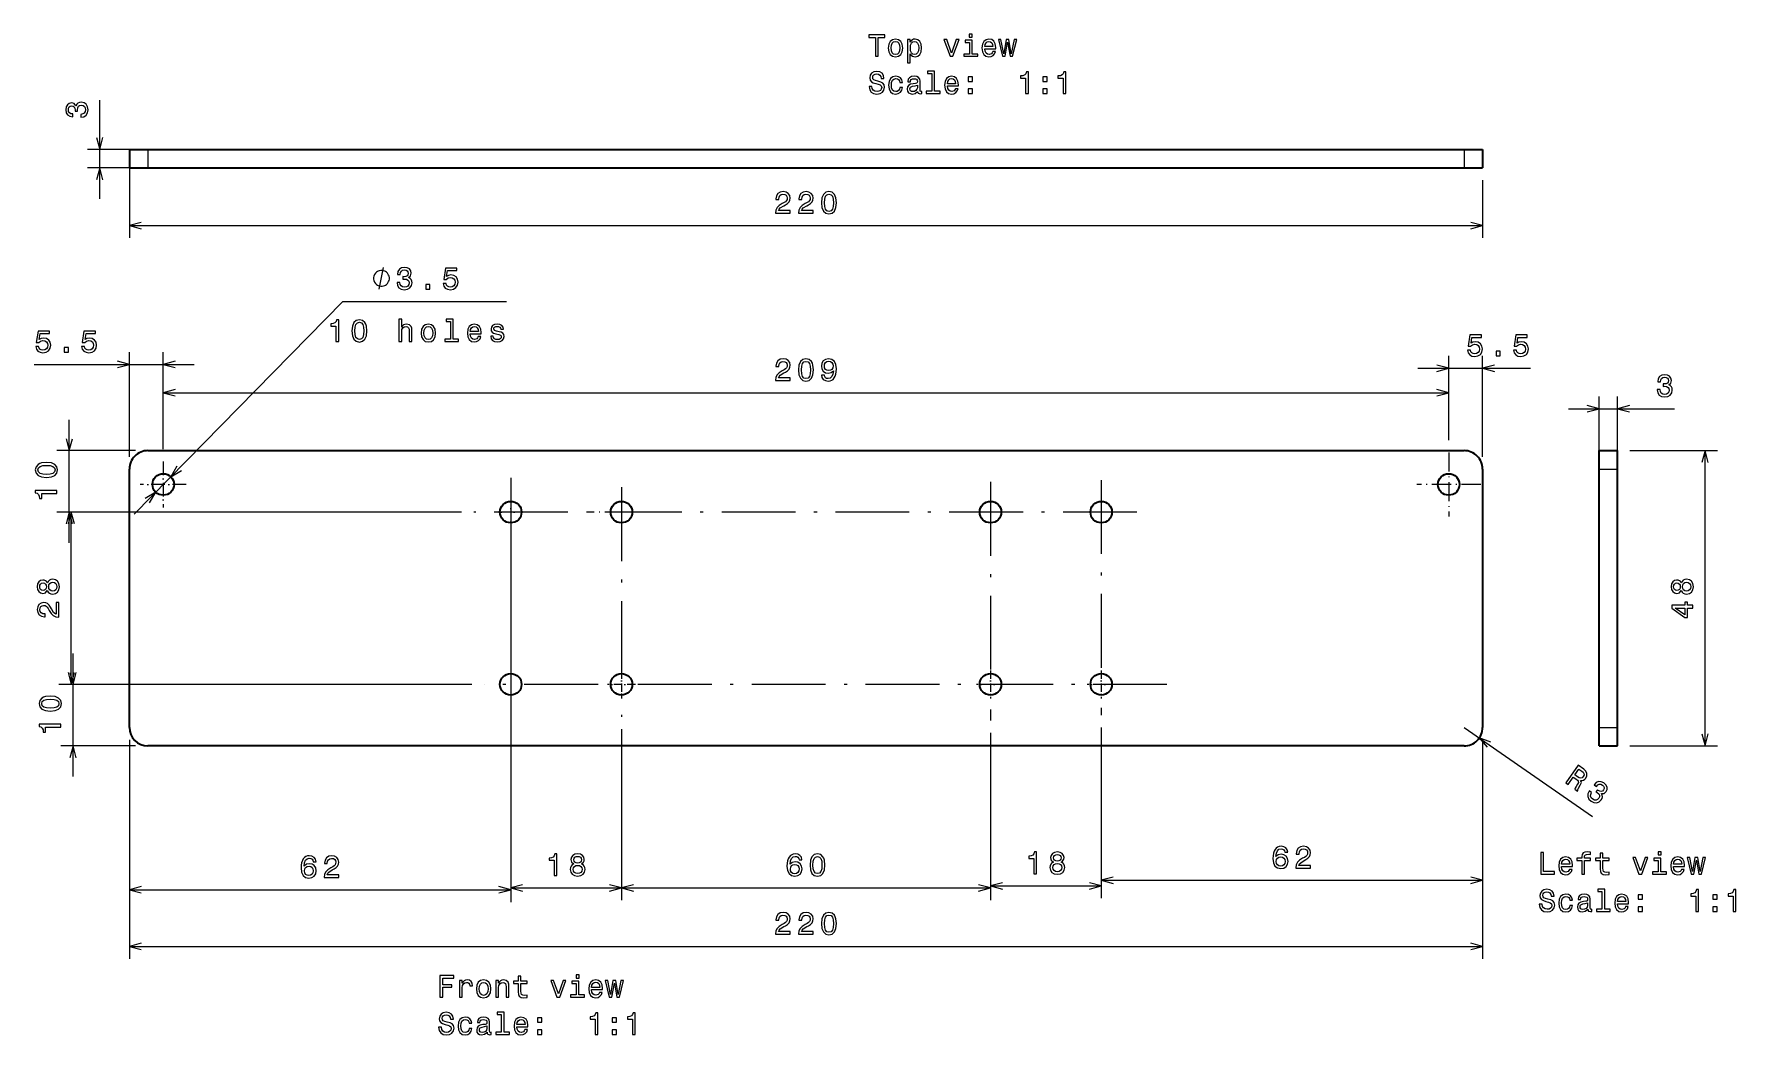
# Model space of a CAD drawing. Extents: x 11 to 288, y 28 to 191.
import ezdxf

# ---------------------------------------------------------------- set-up
doc = ezdxf.new("R2010")
doc.units = 0
doc.linetypes.add('DASHDOT', pattern=[18.5, 12, -3, 0.5, -3])

msp = doc.modelspace()

# ---------------------------------------------------------------- linework, layer by layer
at = {"color": 7, "lineweight": 13, "ltscale": 0.400901}
msp.add_line((22.11657, 164.344833), (22.11657, 180.380859), dxfattribs=at)
at = {"color": 7, "lineweight": 13, "ltscale": 0.195476}
for p, q in [((27.935608, 172.344833), (20.11657, 172.344833)), ((27.935608, 169.344833), (20.11657, 169.344833))]:
    msp.add_line(p, q, dxfattribs=at)
at = {"color": 7, "lineweight": 35, "ltscale": 0.075}
for p, q in [((26.935608, 172.344833), (26.935608, 169.344833)), ((26.935608, 172.344833), (29.935608, 172.344833)), ((243.935608, 172.344833), (246.935608, 172.344833)), ((246.935608, 172.344833), (246.935608, 169.344833)), ((26.935608, 169.344833), (29.935608, 169.344833)), ((243.935608, 169.344833), (246.935608, 169.344833)), ((265.889832, 123.387856), (268.889832, 123.387856)), ((265.889832, 120.387856), (265.889832, 123.387856)), ((268.889832, 120.387856), (268.889832, 123.387856)), ((265.889832, 75.387856), (265.889832, 78.387856)), ((268.889832, 75.387856), (268.889832, 78.387856)), ((265.889832, 75.387856), (268.889832, 75.387856))]:
    msp.add_line(p, q, dxfattribs=at)
at = {"color": 7, "lineweight": 13, "ltscale": 0.075}
for p, q in [((29.935608, 172.344833), (29.935608, 169.344833)), ((243.935608, 172.344833), (243.935608, 169.344833)), ((265.889832, 120.387856), (268.889832, 120.387856)), ((265.889832, 78.387856), (268.889832, 78.387856))]:
    msp.add_line(p, q, dxfattribs=at)
at = {"color": 7, "lineweight": 35}
for p, q in [((29.935608, 172.344833), (243.935608, 172.344833)), ((29.935608, 169.344833), (243.935608, 169.344833)), ((29.935608, 123.387856), (243.935608, 123.387856)), ((26.935608, 78.387856), (26.935608, 120.387856)), ((246.935608, 120.387856), (246.935608, 78.387856)), ((265.889832, 78.387856), (265.889832, 120.387856)), ((268.889832, 78.387856), (268.889832, 120.387856)), ((243.935608, 75.387856), (29.935608, 75.387856))]:
    msp.add_line(p, q, dxfattribs=at)
at = {"color": 7, "lineweight": 13, "ltscale": 0.309369}
msp.add_line((26.935608, 170.344833), (26.935608, 157.970078), dxfattribs=at)
at = {"color": 7, "lineweight": 13, "ltscale": 0.234369}
msp.add_line((246.935608, 167.344833), (246.935608, 157.970078), dxfattribs=at)
at = {"color": 7, "lineweight": 13}
for p, q in [((26.935608, 159.970078), (246.935608, 159.970078)), ((27.708145, 113.069809), (61.631844, 147.643539)), ((61.631844, 147.643539), (88.263306, 147.643539)), ((11.427536, 137.396637), (37.435608, 137.396637)), ((32.435608, 132.788605), (241.435608, 132.788605)), ((283.113434, 75.387856), (283.113434, 123.387856)), ((80.937126, 113.387856), (15.160675, 113.387856)), ((80.937126, 113.387856), (15.468567, 113.387856)), ((17.468567, 85.387856), (17.468567, 113.387856)), ((88.935608, 109.112854), (88.935608, 49.994316)), ((17.776451, 70.387856), (17.776451, 90.387856)), ((82.612045, 85.387856), (15.468567, 85.387856)), ((82.612045, 85.387856), (15.776451, 85.387856)), ((106.935608, 78.091713), (106.935608, 50.301517)), ((106.935608, 78.091713), (106.935608, 50.301517)), ((166.935608, 77.506401), (166.935608, 50.301517)), ((166.935608, 77.506401), (166.935608, 50.608719)), ((184.935608, 78.377838), (184.935608, 50.608719)), ((184.935608, 78.377838), (184.935608, 51.530327)), ((243.935608, 78.387856), (264.809326, 63.916851)), ((26.935608, 76.387856), (26.935608, 40.778145)), ((26.935608, 76.387856), (26.935608, 49.994316)), ((88.935608, 77.308388), (88.935608, 50.301517)), ((246.935608, 76.387856), (246.935608, 40.778145)), ((246.935608, 76.387856), (246.935608, 51.530327)), ((184.935608, 53.530327), (246.935608, 53.530327)), ((26.935608, 51.994316), (88.935608, 51.994316)), ((106.935608, 52.301517), (166.935608, 52.301517)), ((26.935608, 42.778145), (246.935608, 42.778145))]:
    msp.add_line(p, q, dxfattribs=at)
at = {"color": 7, "lineweight": 13, "ltscale": 0.42522}
msp.add_line((26.935608, 122.387856), (26.935608, 139.396637), dxfattribs=at)
at = {"color": 7, "lineweight": 13, "ltscale": 0.394263}
msp.add_line((32.435608, 123.626122), (32.435608, 139.396637), dxfattribs=at)
at = {"color": 7, "lineweight": 13, "ltscale": 0.342323}
msp.add_line((241.435608, 125.089386), (241.435608, 138.782318), dxfattribs=at)
at = {"color": 7, "lineweight": 13, "ltscale": 0.409862}
msp.add_line((246.935608, 122.387856), (246.935608, 138.782318), dxfattribs=at)
at = {"color": 7, "lineweight": 13, "ltscale": 0.457379}
msp.add_line((236.435608, 136.782318), (254.730774, 136.782318), dxfattribs=at)
at = {"color": 7, "lineweight": 13, "ltscale": 0.279062}
msp.add_line((32.435608, 123.626122), (32.435608, 134.788605), dxfattribs=at)
at = {"color": 7, "lineweight": 13, "ltscale": 0.24248}
msp.add_line((241.435608, 125.089386), (241.435608, 134.788605), dxfattribs=at)
at = {"color": 7, "lineweight": 13, "ltscale": 0.430837}
msp.add_line((260.889832, 130.205826), (278.123322, 130.205826), dxfattribs=at)
at = {"color": 7, "lineweight": 13, "ltscale": 0.245449}
for p, q in [((265.889832, 122.387856), (265.889832, 132.205826)), ((268.889832, 122.387856), (268.889832, 132.205826))]:
    msp.add_line(p, q, dxfattribs=at)
at = {"color": 7, "lineweight": 13, "ltscale": 0.5}
msp.add_line((17.160675, 108.387856), (17.160675, 128.387848), dxfattribs=at)
at = {"color": 7, "lineweight": 13, "ltscale": 0.319373}
msp.add_line((27.935608, 123.387856), (15.160675, 123.387856), dxfattribs=at)
at = {"color": 7, "linetype": 'DASHDOT', "lineweight": 13, "ltscale": 0.260077}
for p, q in [((241.435608, 123.089386), (241.435608, 112.686325)), ((246.637146, 117.887856), (236.23407, 117.887856))]:
    msp.add_line(p, q, dxfattribs=at)
at = {"color": 7, "lineweight": 13, "ltscale": 0.35559}
for p, q in [((270.889832, 123.387856), (285.113434, 123.387856)), ((270.889832, 75.387856), (285.113434, 75.387856))]:
    msp.add_line(p, q, dxfattribs=at)
at = {"color": 7, "linetype": 'DASHDOT', "lineweight": 13, "ltscale": 0.186913}
for p, q in [((32.435608, 121.626122), (32.435608, 114.14959)), ((36.173874, 117.887856), (28.697342, 117.887856))]:
    msp.add_line(p, q, dxfattribs=at)
at = {"color": 7, "linetype": 'DASHDOT', "lineweight": 13}
for p, q in [((88.935608, 118.976654), (88.935608, 79.308388)), ((106.935608, 117.41877), (106.935608, 80.091713)), ((166.935608, 118.29673), (166.935608, 79.506401)), ((184.935608, 118.595901), (184.935608, 80.377838)), ((190.730255, 113.387856), (82.937126, 113.387856)), ((195.622391, 85.387856), (84.612045, 85.387856))]:
    msp.add_line(p, q, dxfattribs=at)
at = {"color": 7, "linetype": 'DASHDOT', "lineweight": 13, "ltscale": 0.11375}
for p, q in [((88.935608, 115.662857), (88.935608, 111.112854)), ((91.210609, 113.387856), (86.660606, 113.387856)), ((106.935608, 87.662857), (106.935608, 83.112854)), ((166.935608, 87.662857), (166.935608, 83.112854)), ((184.935608, 87.662857), (184.935608, 83.112854)), ((109.210609, 85.387856), (104.660606, 85.387856)), ((169.210602, 85.387856), (164.660614, 85.387856)), ((187.210602, 85.387856), (182.660614, 85.387856))]:
    msp.add_line(p, q, dxfattribs=at)
at = {"color": 7, "linetype": 'DASHDOT', "lineweight": 13, "ltscale": 0.260076}
msp.add_line((112.137131, 113.387856), (101.734085, 113.387856), dxfattribs=at)
at = {"color": 7, "linetype": 'DASHDOT', "lineweight": 13, "ltscale": 0.245444}
msp.add_line((171.844482, 113.387856), (162.026733, 113.387856), dxfattribs=at)
at = {"color": 7, "lineweight": 13, "ltscale": 0.303979}
msp.add_line((27.935608, 75.387856), (15.776451, 75.387856), dxfattribs=at)
at = {"color": 7, "lineweight": 13, "ltscale": 0.45}
for p, q in [((166.935608, 52.608719), (184.935608, 52.608719)), ((88.935608, 52.301517), (106.935608, 52.301517))]:
    msp.add_line(p, q, dxfattribs=at)
at = {"color": 7, "lineweight": 13}
for points in [[(148.221634, 187.488205), (148.685608, 187.488205), (148.685608, 190.564575), (149.74469, 190.564575), (149.74469, 190.988205), (147.157516, 190.988205), (147.157516, 190.564575), (148.221634, 190.564575)], [(163.961548, 191.109238), (163.492523, 191.109238), (163.492523, 190.604919), (163.961548, 190.604919)], [(150.314575, 188.839783), (150.395264, 188.224518), (150.627258, 187.77063), (150.995407, 187.488205), (151.489639, 187.39238), (151.978836, 187.488205), (152.346985, 187.765579), (152.578979, 188.219467), (152.664719, 188.839783), (152.578979, 189.455063), (152.346985, 189.914001), (151.978836, 190.191376), (151.489639, 190.292236), (150.995407, 190.191376), (150.627258, 189.908951), (150.395264, 189.455063)], [(150.768463, 188.844833), (150.813843, 189.298721), (150.955063, 189.626526), (151.182007, 189.828262), (151.489639, 189.898865), (151.792236, 189.828262), (152.01918, 189.631577), (152.160385, 189.298721), (152.210831, 188.844833), (152.160385, 188.385895), (152.01918, 188.05304), (151.792236, 187.851318), (151.489639, 187.785751), (151.182007, 187.851318), (150.955063, 188.05304), (150.813843, 188.385895)], [(153.900299, 189.777832), (153.900299, 190.196411), (153.456497, 190.196411), (153.456497, 186.439209), (153.900299, 186.439209), (153.900299, 187.901749), (154.056641, 187.664719), (154.233154, 187.508377), (154.676956, 187.39238), (155.100586, 187.488205), (155.433441, 187.775665), (155.650299, 188.229553), (155.731003, 188.844833), (155.650299, 189.455063), (155.433441, 189.908951), (155.100586, 190.191376), (154.676956, 190.292236), (154.434891, 190.261978), (154.228119, 190.166153), (154.051605, 190.004776)], [(154.601318, 187.790802), (154.303757, 187.856354), (154.086899, 188.05809), (153.950745, 188.385895), (153.90535, 188.844833), (153.950745, 189.298721), (154.086899, 189.626526), (154.303757, 189.823212), (154.601318, 189.893829), (154.873642, 189.823212), (155.090515, 189.62149), (155.226669, 189.293686), (155.2771, 188.844833), (155.226669, 188.390945), (155.090515, 188.05809), (154.873642, 187.856354)], [(160.365723, 187.488205), (160.834747, 187.488205), (161.823212, 190.196411), (161.364288, 190.196411), (160.602753, 188.012695), (159.826096, 190.196411), (159.362122, 190.196411)], [(163.946411, 187.861404), (163.946411, 190.105637), (162.806641, 190.105637), (162.806641, 189.727402), (163.502609, 189.727402), (163.502609, 187.861404), (162.594833, 187.861404), (162.594833, 187.488205), (164.864288, 187.488205), (164.864288, 187.861404)], [(166.014145, 188.713715), (167.789352, 188.713715), (167.794403, 188.920486), (167.713715, 189.500458), (167.491806, 189.934174), (167.138779, 190.196411), (166.669754, 190.292236), (166.210831, 190.191376), (165.857803, 189.908951), (165.630859, 189.450027), (165.550156, 188.844833), (165.625809, 188.224518), (165.852753, 187.77063), (166.200745, 187.488205), (166.654633, 187.39238), (167.048004, 187.457947), (167.370773, 187.62941), (167.607803, 187.901749), (167.743958, 188.264862), (167.305206, 188.264862), (167.214432, 188.063126), (167.083298, 187.911835), (166.710098, 187.790802), (166.422638, 187.846268), (166.20578, 188.022781), (166.064575, 188.310257), (166.014145, 188.698578)], [(166.014145, 189.086914), (166.069611, 189.434891), (166.20578, 189.692093), (166.412552, 189.848434), (166.684891, 189.903915), (166.952179, 189.848434), (167.158951, 189.692093), (167.285034, 189.434891), (167.330414, 189.086914)], [(169.302322, 187.488205), (169.70578, 189.787918), (170.109238, 187.488205), (170.532867, 187.488205), (171.198578, 190.196411), (170.769897, 190.196411), (170.32106, 187.896713), (169.922638, 190.196411), (169.483887, 190.196411), (169.085464, 187.896713), (168.636612, 190.196411), (168.212982, 190.196411), (168.878693, 187.488205)], [(147.656784, 182.596268), (147.197861, 182.596268), (147.298721, 182.061691), (147.550888, 181.66832), (147.939209, 181.43129), (148.463699, 181.345551), (148.983154, 181.426239), (149.37149, 181.648148), (149.618607, 181.996124), (149.709381, 182.455063), (149.633728, 182.868607), (149.421921, 183.135895), (149.078979, 183.312408), (148.620041, 183.443542), (148.226669, 183.539352), (147.969467, 183.650314), (147.823212, 183.811691), (147.777832, 184.063858), (147.823212, 184.290802), (147.954346, 184.462265), (148.156067, 184.578262), (148.433441, 184.618607), (148.715866, 184.568176), (148.937775, 184.432007), (149.08403, 184.205063), (149.154633, 183.89743), (149.613556, 183.89743), (149.613556, 183.907516), (149.532867, 184.381577), (149.295837, 184.734604), (148.922638, 184.956512), (148.41832, 185.03215), (147.964432, 184.956512), (147.611404, 184.74469), (147.38446, 184.416885), (147.303757, 183.993256), (147.369324, 183.615005), (147.560974, 183.357803), (147.863556, 183.186325), (148.2771, 183.055206), (148.685608, 182.939209), (148.99324, 182.828262), (149.17984, 182.666885), (149.245407, 182.404633), (149.184891, 182.137344), (149.028549, 181.935608), (148.791519, 181.809525), (148.483871, 181.76918), (148.140945, 181.824661), (147.878693, 181.986038), (147.712265, 182.248291)], [(152.170471, 183.251892), (152.609238, 183.251892), (152.518463, 183.65535), (152.301605, 183.973083), (151.963699, 184.169769), (151.524948, 184.245407), (151.040802, 184.144547), (150.672638, 183.862122), (150.440659, 183.403198), (150.359955, 182.787918), (150.435608, 182.177689), (150.662552, 181.723801), (151.02063, 181.441376), (151.509811, 181.345551), (151.943527, 181.421204), (152.281433, 181.633011), (152.513412, 181.965866), (152.614288, 182.409668), (152.190659, 182.409668), (152.115005, 182.127258), (151.973785, 181.915436), (151.772064, 181.784317), (151.524948, 181.743973), (151.217316, 181.809525), (150.995407, 182.011261), (150.859238, 182.339066), (150.813843, 182.80304), (150.859238, 183.256943), (151.000443, 183.584747), (151.227402, 183.786484), (151.524948, 183.857086), (151.787186, 183.811691), (151.983887, 183.695694), (152.115005, 183.504059)], [(155.090515, 181.794403), (155.090515, 181.779266), (155.115723, 181.607803), (155.191376, 181.486771), (155.509094, 181.390945), (155.75621, 181.43129), (155.75621, 181.774231), (155.650299, 181.759094), (155.509094, 181.824661), (155.483887, 182.026398), (155.483887, 183.428406), (155.423355, 183.786484), (155.246841, 184.038635), (154.939209, 184.189941), (154.505493, 184.245407), (154.081863, 184.184891), (153.76918, 184.013428), (153.572495, 183.746124), (153.506927, 183.393112), (153.506927, 183.362839), (153.90535, 183.362839), (153.940659, 183.574661), (154.051605, 183.725952), (154.233154, 183.816742), (154.490356, 183.852036), (154.737488, 183.826828), (154.914001, 183.751175), (155.019897, 183.620056), (155.055206, 183.438492), (155.035034, 183.226685), (154.954346, 183.120773), (154.752609, 183.070343), (154.374374, 183.029999), (153.940659, 182.939209), (153.633011, 182.777832), (153.451462, 182.525665), (153.395981, 182.152466), (153.446411, 181.819611), (153.602753, 181.572495), (153.854919, 181.416153), (154.202896, 181.360687), (154.671921, 181.466599)], [(155.04007, 182.389496), (154.979553, 182.127258), (154.818176, 181.925522), (154.576096, 181.794403), (154.278549, 181.749008), (154.086899, 181.774231), (153.950745, 181.854919), (153.865005, 181.996124), (153.839783, 182.19281), (153.859955, 182.369324), (153.940659, 182.495407), (154.263412, 182.636627), (154.671921, 182.697144), (155.04007, 182.818176)], [(157.400299, 184.689209), (157.400299, 181.814575), (156.487488, 181.814575), (156.487488, 181.441376), (158.751892, 181.441376), (158.751892, 181.814575), (157.844116, 181.814575), (157.844116, 185.062408), (156.704346, 185.062408), (156.704346, 184.689209)], [(159.942093, 182.666885), (161.717316, 182.666885), (161.722351, 182.873657), (161.641663, 183.453629), (161.419754, 183.887344), (161.066727, 184.149582), (160.597717, 184.245407), (160.138779, 184.144547), (159.785751, 183.862122), (159.558807, 183.403198), (159.478119, 182.798004), (159.553772, 182.177689), (159.780716, 181.723801), (160.128693, 181.441376), (160.582581, 181.345551), (160.975952, 181.411118), (161.298721, 181.582581), (161.535751, 181.854919), (161.671921, 182.218033), (161.233154, 182.218033), (161.14238, 182.016296), (161.011261, 181.865005), (160.638062, 181.743973), (160.350586, 181.799438), (160.133728, 181.975952), (159.992523, 182.263428), (159.942093, 182.651749)], [(159.942093, 183.040085), (159.997574, 183.388062), (160.133728, 183.645264), (160.340515, 183.801605), (160.612839, 183.857086), (160.880127, 183.801605), (161.086899, 183.645264), (161.212982, 183.388062), (161.258377, 183.040085)], [(163.285751, 183.398148), (163.98172, 183.398148), (163.98172, 184.149582), (163.285751, 184.149582)], [(172.651031, 181.441376), (173.109955, 181.441376), (173.109955, 184.966599), (172.767029, 184.966599), (172.676239, 184.658951), (172.49469, 184.452179), (172.217316, 184.331146), (171.83403, 184.290802), (171.83403, 183.932724), (172.651031, 183.932724)], [(175.42984, 183.398148), (176.125809, 183.398148), (176.125809, 184.149582), (175.42984, 184.149582)], [(178.723068, 181.441376), (179.182007, 181.441376), (179.182007, 184.966599), (178.839066, 184.966599), (178.748291, 184.658951), (178.566727, 184.452179), (178.289352, 184.331146), (177.906067, 184.290802), (177.906067, 183.932724), (178.723068, 183.932724)], [(19.017143, 177.591949), (19.052452, 177.591949), (19.536598, 177.672638), (19.899712, 177.909668), (20.131699, 178.282867), (20.217438, 178.777115), (20.131699, 179.301605), (19.909798, 179.694977), (19.55677, 179.947144), (19.102882, 180.037918), (18.805328, 179.997574), (18.563255, 179.886627), (18.376656, 179.705063), (18.240486, 179.462982), (17.968155, 179.790802), (17.534439, 179.906799), (17.141068, 179.831146), (16.843513, 179.614288), (16.656914, 179.261261), (16.591354, 178.777115), (16.672043, 178.323227), (16.893944, 177.975235), (17.246971, 177.748291), (17.715996, 177.672638), (17.751297, 177.672638), (17.751297, 178.12149), (17.428528, 178.161835), (17.196541, 178.292953), (17.055328, 178.504776), (17.004898, 178.802322), (17.045242, 179.064575), (17.151154, 179.25621), (17.322624, 179.372208), (17.554611, 179.417603), (17.801727, 179.372208), (17.968155, 179.251175), (18.069016, 179.039352), (18.099281, 178.751892), (18.094238, 178.555206), (18.492653, 178.555206), (18.482567, 178.802322), (18.527954, 179.120056), (18.648987, 179.357086), (18.845673, 179.498291), (19.102882, 179.548721), (19.395386, 179.493256), (19.612244, 179.347), (19.748413, 179.115005), (19.7938, 178.807373), (19.74337, 178.489639), (19.592072, 178.25766), (19.349998, 178.111404), (19.017143, 178.055923)], [(163.285751, 181.441376), (163.98172, 181.441376), (163.98172, 182.19281), (163.285751, 182.19281)], [(175.42984, 181.441376), (176.125809, 181.441376), (176.125809, 182.19281), (175.42984, 182.19281)], [(131.96904, 161.970078), (134.374664, 161.970078), (134.374664, 162.403793), (132.473358, 162.403793), (132.579269, 162.640823), (132.760818, 162.837509), (133.320618, 163.195572), (133.618179, 163.346878), (133.951019, 163.563736), (134.188065, 163.815887), (134.324219, 164.113449), (134.374664, 164.45134), (134.288925, 164.874969), (134.051895, 165.207825), (133.688782, 165.419632), (133.219757, 165.495285), (132.735611, 165.409546), (132.367447, 165.172516), (132.130417, 164.794281), (132.049728, 164.294998), (132.049728, 164.224396), (132.508667, 164.224396), (132.508667, 164.26474), (132.554047, 164.607681), (132.690216, 164.859833), (132.907074, 165.021225), (133.194534, 165.076706), (133.487045, 165.02626), (133.703903, 164.900192), (133.845123, 164.703506), (133.895554, 164.456375), (133.860245, 164.224396), (133.76442, 164.02771), (133.603043, 163.856232), (133.381134, 163.704941), (133.083588, 163.543564), (132.589355, 163.230881), (132.241379, 162.898026), (132.034607, 162.494568), (131.96904, 161.985199)], [(135.705063, 161.970078), (138.110687, 161.970078), (138.110687, 162.403793), (136.209381, 162.403793), (136.315292, 162.640823), (136.496841, 162.837509), (137.056641, 163.195572), (137.354202, 163.346878), (137.687042, 163.563736), (137.924088, 163.815887), (138.060242, 164.113449), (138.110687, 164.45134), (138.024948, 164.874969), (137.787918, 165.207825), (137.424805, 165.419632), (136.95578, 165.495285), (136.471634, 165.409546), (136.10347, 165.172516), (135.86644, 164.794281), (135.785751, 164.294998), (135.785751, 164.224396), (136.24469, 164.224396), (136.24469, 164.26474), (136.29007, 164.607681), (136.426239, 164.859833), (136.643097, 165.021225), (136.930573, 165.076706), (137.223068, 165.02626), (137.439926, 164.900192), (137.581146, 164.703506), (137.631577, 164.456375), (137.596268, 164.224396), (137.500443, 164.02771), (137.339066, 163.856232), (137.117157, 163.704941), (136.819611, 163.543564), (136.325378, 163.230881), (135.977402, 162.898026), (135.77063, 162.494568), (135.705063, 161.985199)], [(139.456207, 163.679718), (139.53186, 162.887939), (139.76889, 162.32309), (140.147141, 161.980164), (140.671631, 161.869202), (141.191086, 161.980164), (141.569321, 162.32309), (141.801315, 162.887939), (141.882004, 163.679718), (141.801315, 164.466461), (141.70549, 164.779144), (141.569321, 165.036346), (141.191086, 165.379288), (140.671631, 165.495285), (140.147141, 165.379288), (139.76889, 165.031311), (139.53186, 164.466461)], [(139.940369, 163.679718), (139.980713, 164.289948), (140.106796, 164.728714), (140.33374, 164.985916), (140.671631, 165.076706), (141.004486, 164.985916), (141.23143, 164.728714), (141.357513, 164.289948), (141.397858, 163.679718), (141.357513, 163.064453), (141.23143, 162.625687), (141.004486, 162.368484), (140.671631, 162.282745), (140.33374, 162.368484), (140.106796, 162.625687), (139.980713, 163.064453)], [(69.198509, 151.393539), (69.198509, 151.510193), (69.140175, 151.74353), (69.081841, 151.918533), (69.023506, 152.035202), (68.906845, 152.210205), (68.731842, 152.385193), (68.556847, 152.501862), (68.440178, 152.560211), (68.265175, 152.61853), (68.031845, 152.676865), (67.915176, 152.676865), (67.798508, 152.676865), (67.565178, 152.61853), (67.390175, 152.560211), (67.273506, 152.501862), (67.098511, 152.385193), (66.923508, 152.210205), (66.806847, 152.035202), (66.748512, 151.918533), (66.690178, 151.74353), (66.631844, 151.510193), (66.631844, 151.393539), (66.631844, 151.276871), (66.690178, 151.043533), (66.748512, 150.86853), (66.806847, 150.751862), (66.923508, 150.576874), (67.098511, 150.401871), (67.273506, 150.285202), (67.390175, 150.226868), (67.565178, 150.168533), (67.798508, 150.110199), (67.915176, 150.110199), (68.031845, 150.110199), (68.265175, 150.168533), (68.440178, 150.226868), (68.556847, 150.285202), (68.731842, 150.401871), (68.906845, 150.576874), (69.023506, 150.751862), (69.081841, 150.86853), (69.140175, 151.043533), (69.198509, 151.276871)], [(70.445633, 150.74295), (70.445633, 150.707657), (70.526329, 150.223511), (70.763359, 149.860397), (71.136559, 149.628403), (71.630791, 149.542664), (72.155289, 149.628403), (72.54866, 149.850311), (72.800819, 150.203339), (72.891602, 150.657227), (72.851257, 150.954773), (72.740303, 151.196854), (72.558746, 151.383453), (72.316673, 151.519623), (72.644485, 151.791946), (72.760475, 152.225677), (72.68483, 152.619049), (72.467972, 152.916595), (72.114944, 153.103195), (71.630791, 153.168747), (71.176903, 153.088058), (70.828918, 152.86615), (70.601974, 152.513138), (70.526329, 152.044113), (70.526329, 152.008804), (70.975174, 152.008804), (71.015518, 152.331573), (71.146645, 152.563568), (71.358459, 152.704773), (71.656006, 152.755203), (71.918259, 152.714859), (72.109901, 152.608948), (72.225891, 152.437485), (72.271286, 152.20549), (72.225891, 151.958374), (72.104858, 151.791946), (71.893044, 151.691086), (71.605576, 151.660828), (71.40889, 151.665863), (71.40889, 151.267456), (71.656006, 151.277542), (71.973732, 151.232147), (72.210762, 151.111115), (72.351974, 150.914429), (72.402405, 150.657227), (72.346931, 150.364716), (72.200676, 150.147858), (71.968689, 150.011688), (71.661057, 149.966309), (71.34333, 150.016739), (71.111343, 150.16803), (70.965088, 150.41011), (70.909615, 150.74295)], [(77.937851, 150.556366), (78.048805, 150.142822), (78.295921, 149.820053), (78.659035, 149.618317), (79.123016, 149.542664), (79.632378, 149.633453), (80.030792, 149.880569), (80.282959, 150.273941), (80.378777, 150.778259), (80.293045, 151.247284), (80.050964, 151.615433), (79.672729, 151.852478), (79.183533, 151.938202), (78.80529, 151.877686), (78.512787, 151.711258), (78.653992, 152.654343), (80.187134, 152.654343), (80.187134, 153.067886), (78.316101, 153.067886), (78.038719, 151.211975), (78.442177, 151.211975), (78.73468, 151.449005), (79.10788, 151.534744), (79.430649, 151.479279), (79.677765, 151.317886), (79.834106, 151.07077), (79.889587, 150.753052), (79.834106, 150.435318), (79.672729, 150.188202), (79.425606, 150.03186), (79.10788, 149.976379), (78.840591, 150.011688), (78.63382, 150.127686), (78.482521, 150.309235), (78.406876, 150.556366)], [(75.104568, 149.643539), (75.800537, 149.643539), (75.800537, 150.394974), (75.104568, 150.394974)], [(60.50235, 141.143539), (60.961288, 141.143539), (60.961288, 144.668747), (60.618347, 144.668747), (60.527565, 144.361115), (60.346016, 144.154343), (60.068634, 144.03331), (59.685349, 143.99295), (59.685349, 143.634888), (60.50235, 143.634888)], [(63.113739, 142.853195), (63.189384, 142.061401), (63.426414, 141.496567), (63.804657, 141.153625), (64.329155, 141.042664), (64.848602, 141.153625), (65.226845, 141.496567), (65.458839, 142.061401), (65.539528, 142.853195), (65.458839, 143.639938), (65.363014, 143.952606), (65.226845, 144.209824), (64.848602, 144.552765), (64.329155, 144.668747), (63.804657, 144.552765), (63.426414, 144.204773), (63.189384, 143.639938)], [(63.597885, 142.853195), (63.638229, 143.463425), (63.764313, 143.902176), (63.991257, 144.159393), (64.329155, 144.250168), (64.66201, 144.159393), (64.888954, 143.902176), (65.01503, 143.463425), (65.055382, 142.853195), (65.01503, 142.237915), (64.888954, 141.799164), (64.66201, 141.541946), (64.329155, 141.456207), (63.991257, 141.541946), (63.764313, 141.799164), (63.638229, 142.237915)], [(70.757248, 141.143539), (71.201057, 141.143539), (71.201057, 142.70694), (71.246445, 143.065002), (71.3927, 143.327255), (71.619644, 143.488632), (71.922234, 143.549164), (72.164314, 143.498718), (72.315605, 143.362549), (72.391258, 143.135605), (72.416473, 142.833008), (72.416473, 141.143539), (72.860275, 141.143539), (72.860275, 142.923798), (72.840103, 143.28186), (72.749329, 143.579407), (72.451775, 143.851746), (71.987801, 143.947571), (71.735634, 143.912262), (71.518776, 143.816437), (71.337219, 143.665146), (71.201057, 143.458374), (71.201057, 144.764572), (70.757248, 144.764572)], [(74.362152, 142.495117), (74.442841, 141.879852), (74.674835, 141.425964), (75.042984, 141.143539), (75.537224, 141.047714), (76.026413, 141.143539), (76.394569, 141.420914), (76.626556, 141.874802), (76.712296, 142.495117), (76.626556, 143.110397), (76.394569, 143.569336), (76.026413, 143.84671), (75.537224, 143.947571), (75.042984, 143.84671), (74.674835, 143.564285), (74.442841, 143.110397)], [(79.111862, 144.391373), (79.111862, 141.516739), (78.199036, 141.516739), (78.199036, 141.143539), (80.463448, 141.143539), (80.463448, 141.516739), (79.555664, 141.516739), (79.555664, 144.764572), (78.415894, 144.764572), (78.415894, 144.391373)], [(82.353653, 142.369049), (84.12886, 142.369049), (84.133911, 142.575806), (84.053215, 143.155792), (83.831314, 143.589508), (83.478287, 143.851746), (83.00927, 143.947571), (82.550339, 143.84671), (82.197311, 143.564285), (81.970367, 143.105347), (81.889671, 142.500168), (81.965317, 141.879852), (82.192261, 141.425964), (82.540253, 141.143539), (82.994141, 141.047714), (83.387512, 141.113281), (83.710281, 141.284744), (83.947311, 141.557083), (84.083481, 141.920197), (83.644714, 141.920197), (83.55394, 141.71846), (83.422813, 141.567169), (83.049614, 141.446136), (82.762146, 141.501602), (82.545288, 141.678116), (82.404083, 141.965576), (82.353653, 142.353912)], [(87.02771, 142.722061), (86.599037, 142.822937), (86.281311, 142.938919), (86.175407, 143.175964), (86.205666, 143.342377), (86.311569, 143.463425), (86.483047, 143.539063), (86.730164, 143.569336), (86.967194, 143.539063), (87.153793, 143.448288), (87.274826, 143.312119), (87.325264, 143.130569), (87.75898, 143.130569), (87.75898, 143.140656), (87.683334, 143.46846), (87.476563, 143.725677), (87.153793, 143.887054), (86.730164, 143.947571), (86.301483, 143.887054), (85.988808, 143.720627), (85.792122, 143.473511), (85.731598, 143.160828), (85.776993, 142.858231), (85.918198, 142.646423), (86.150192, 142.495117), (86.488083, 142.389221), (86.982323, 142.268173), (87.284912, 142.14209), (87.365608, 142.041229), (87.395866, 141.889938), (87.350479, 141.703339), (87.229446, 141.562119), (87.032761, 141.471344), (86.770508, 141.441086), (86.493134, 141.471344), (86.291397, 141.577255), (86.155235, 141.748718), (86.099762, 141.985748), (85.671082, 141.985748), (85.741684, 141.582306), (85.948456, 141.289795), (86.276276, 141.113281), (86.730164, 141.047714), (87.204224, 141.113281), (87.552208, 141.289795), (87.764023, 141.572205), (87.839676, 141.940369), (87.784195, 142.258087), (87.627853, 142.474945), (87.370651, 142.61615)], [(11.694824, 140.309464), (11.805779, 139.89592), (12.052895, 139.573151), (12.416008, 139.371429), (12.879982, 139.295776), (13.389351, 139.386551), (13.787766, 139.633667), (14.039925, 140.027039), (14.13575, 140.531372), (14.050011, 141.000381), (13.807938, 141.36853), (13.429695, 141.605576), (12.940506, 141.691315), (12.562263, 141.630783), (12.269753, 141.464355), (12.410965, 142.40744), (13.944107, 142.40744), (13.944107, 142.820984), (12.073067, 142.820984), (11.795692, 140.965088), (12.19915, 140.965088), (12.491653, 141.202118), (12.864853, 141.287842), (13.187622, 141.232376), (13.434738, 141.070984), (13.59108, 140.823868), (13.646553, 140.506149), (13.59108, 140.188416), (13.429695, 139.941315), (13.182579, 139.784973), (12.864853, 139.729492), (12.597565, 139.764801), (12.390793, 139.880783), (12.239494, 140.062347), (12.163849, 140.309464)], [(19.16687, 140.309464), (19.277824, 139.89592), (19.52494, 139.573151), (19.888054, 139.371429), (20.352028, 139.295776), (20.861397, 139.386551), (21.259811, 139.633667), (21.511971, 140.027039), (21.607796, 140.531372), (21.522057, 141.000381), (21.279984, 141.36853), (20.901741, 141.605576), (20.412552, 141.691315), (20.034309, 141.630783), (19.741798, 141.464355), (19.883011, 142.40744), (21.416153, 142.40744), (21.416153, 142.820984), (19.545113, 142.820984), (19.267738, 140.965088), (19.671196, 140.965088), (19.963699, 141.202118), (20.336899, 141.287842), (20.659668, 141.232376), (20.906784, 141.070984), (21.063126, 140.823868), (21.118599, 140.506149), (21.063126, 140.188416), (20.901741, 139.941315), (20.654625, 139.784973), (20.336899, 139.729492), (20.069611, 139.764801), (19.862839, 139.880783), (19.71154, 140.062347), (19.635895, 140.309464)], [(74.81604, 142.500168), (74.861435, 142.954056), (75.00264, 143.28186), (75.229584, 143.483597), (75.537224, 143.554199), (75.839813, 143.483597), (76.066757, 143.286911), (76.207977, 142.954056), (76.258408, 142.500168), (76.207977, 142.041229), (76.066757, 141.708374), (75.839813, 141.506653), (75.537224, 141.441086), (75.229584, 141.506653), (75.00264, 141.708374), (74.861435, 142.041229)], [(82.353653, 142.742233), (82.409119, 143.090225), (82.545288, 143.347427), (82.75206, 143.503769), (83.024399, 143.559235), (83.291687, 143.503769), (83.498459, 143.347427), (83.624542, 143.090225), (83.66993, 142.742233)], [(244.48999, 139.695145), (244.600937, 139.281601), (244.848053, 138.958832), (245.211166, 138.757111), (245.67514, 138.681458), (246.184509, 138.772232), (246.582916, 139.019348), (246.835083, 139.41272), (246.930908, 139.917053), (246.845169, 140.386063), (246.603088, 140.754211), (246.224854, 140.991257), (245.735657, 141.076996), (245.357422, 141.016464), (245.064911, 140.850037), (245.206116, 141.793121), (246.739258, 141.793121), (246.739258, 142.206665), (244.868225, 142.206665), (244.590851, 140.350769), (244.994308, 140.350769), (245.286804, 140.587799), (245.660004, 140.673523), (245.982788, 140.618057), (246.229889, 140.456665), (246.38623, 140.209549), (246.441711, 139.89183), (246.38623, 139.574097), (246.224854, 139.326996), (245.977737, 139.170654), (245.660004, 139.115173), (245.392731, 139.150482), (245.185944, 139.266464), (245.034653, 139.448029), (244.959015, 139.695145)], [(251.962036, 139.695145), (252.072983, 139.281601), (252.320099, 138.958832), (252.683212, 138.757111), (253.147186, 138.681458), (253.656555, 138.772232), (254.054962, 139.019348), (254.307129, 139.41272), (254.402954, 139.917053), (254.317215, 140.386063), (254.075134, 140.754211), (253.696899, 140.991257), (253.207703, 141.076996), (252.829468, 141.016464), (252.536957, 140.850037), (252.678162, 141.793121), (254.211304, 141.793121), (254.211304, 142.206665), (252.340271, 142.206665), (252.062897, 140.350769), (252.466354, 140.350769), (252.75885, 140.587799), (253.13205, 140.673523), (253.454834, 140.618057), (253.701935, 140.456665), (253.858276, 140.209549), (253.913757, 139.89183), (253.858276, 139.574097), (253.696899, 139.326996), (253.449783, 139.170654), (253.13205, 139.115173), (252.864777, 139.150482), (252.65799, 139.266464), (252.506699, 139.448029), (252.431061, 139.695145)], [(16.333588, 139.396637), (17.029556, 139.396637), (17.029556, 140.148071), (16.333588, 140.148071)], [(249.128754, 138.782318), (249.824707, 138.782318), (249.824707, 139.533752), (249.128754, 139.533752)], [(131.96904, 134.788605), (134.374664, 134.788605), (134.374664, 135.222321), (132.473358, 135.222321), (132.579269, 135.459351), (132.760818, 135.656036), (133.320618, 136.014114), (133.618179, 136.165405), (133.951019, 136.382263), (134.188065, 136.63443), (134.324219, 136.931976), (134.374664, 137.269867), (134.288925, 137.693512), (134.051895, 138.026352), (133.688782, 138.238174), (133.219757, 138.313812), (132.735611, 138.228088), (132.367447, 137.991058), (132.130417, 137.612808), (132.049728, 137.113525), (132.049728, 137.042923), (132.508667, 137.042923), (132.508667, 137.083282), (132.554047, 137.426208), (132.690216, 137.678375), (132.907074, 137.839752), (133.194534, 137.895233), (133.487045, 137.844803), (133.703903, 137.718719), (133.845123, 137.522034), (133.895554, 137.274918), (133.860245, 137.042923), (133.76442, 136.846237), (133.603043, 136.674774), (133.381134, 136.523468), (133.083588, 136.362091), (132.589355, 136.049408), (132.241379, 135.716553), (132.034607, 135.313095), (131.96904, 134.803741)], [(135.720184, 136.49826), (135.795837, 135.706467), (136.032867, 135.141632), (136.411118, 134.798691), (136.935608, 134.687744), (137.455063, 134.798691), (137.833298, 135.141632), (138.065292, 135.706467), (138.145981, 136.49826), (138.065292, 137.285004), (137.969467, 137.597687), (137.833298, 137.854889), (137.455063, 138.19783), (136.935608, 138.313812), (136.411118, 138.19783), (136.032867, 137.849838), (135.795837, 137.285004)], [(136.204346, 136.49826), (136.24469, 137.10849), (136.370773, 137.547241), (136.597717, 137.804459), (136.935608, 137.895233), (137.268463, 137.804459), (137.495407, 137.547241), (137.62149, 137.10849), (137.661835, 136.49826), (137.62149, 135.88298), (137.495407, 135.444229), (137.268463, 135.187012), (136.935608, 135.101288), (136.597717, 135.187012), (136.370773, 135.444229), (136.24469, 135.88298)], [(139.461258, 135.656036), (139.536911, 135.257629), (139.753769, 134.949982), (140.09671, 134.758347), (140.550598, 134.687744), (140.848145, 134.723038), (141.115433, 134.813812), (141.342377, 134.970154), (141.534027, 135.192062), (141.685318, 135.469437), (141.796265, 135.812378), (141.861832, 136.20575), (141.887054, 136.659637), (141.801315, 137.370743), (141.554199, 137.890198), (141.160828, 138.202866), (140.621201, 138.313812), (140.126968, 138.223038), (139.753769, 137.980972), (139.511688, 137.607773), (139.431, 137.138748), (139.511688, 136.654602), (139.748718, 136.286438), (140.101746, 136.054459), (140.550598, 135.978806), (141.024658, 136.074631), (141.382721, 136.367126), (141.302032, 135.807343), (141.140656, 135.40892), (140.893539, 135.17189), (140.555634, 135.096237), (140.293396, 135.131546), (140.101746, 135.242493), (139.975662, 135.419006), (139.925232, 135.656036)], [(139.920197, 137.143799), (139.970627, 137.456467), (140.111832, 137.703583), (140.33374, 137.859924), (140.621201, 137.915405), (140.918747, 137.859924), (141.145691, 137.703583), (141.286911, 137.461517), (141.342377, 137.148834), (141.286911, 136.831116), (141.145691, 136.594086), (140.913712, 136.44783), (140.606064, 136.3974), (140.32869, 136.44783), (140.111832, 136.594086), (139.970627, 136.826065)], [(275.334412, 133.305252), (275.334412, 133.269943), (275.4151, 132.785797), (275.652161, 132.422684), (276.02536, 132.190704), (276.519592, 132.104965), (277.044067, 132.190704), (277.437439, 132.412598), (277.689606, 132.765625), (277.780396, 133.219513), (277.740051, 133.517059), (277.629089, 133.75914), (277.44754, 133.94574), (277.205475, 134.081909), (277.533264, 134.354248), (277.649261, 134.787964), (277.573608, 135.181335), (277.35675, 135.478882), (277.003723, 135.665482), (276.519592, 135.731049), (276.065704, 135.650345), (275.717712, 135.428452), (275.490753, 135.075424), (275.4151, 134.6064), (275.4151, 134.571106), (275.863953, 134.571106), (275.904297, 134.89386), (276.035431, 135.125854), (276.247253, 135.267059), (276.5448, 135.317505), (276.807037, 135.277161), (276.998688, 135.171249), (277.114685, 134.999771), (277.160065, 134.767792), (277.114685, 134.52066), (276.993652, 134.354248), (276.78183, 134.253372), (276.494354, 134.223114), (276.297668, 134.228165), (276.297668, 133.829742), (276.5448, 133.839828), (276.862518, 133.794434), (277.099548, 133.673401), (277.240753, 133.476715), (277.291199, 133.219513), (277.235718, 132.927002), (277.089478, 132.710144), (276.857483, 132.573975), (276.549835, 132.528595), (276.232117, 132.579025), (276.000122, 132.730316), (275.853882, 132.972397), (275.798401, 133.305252)], [(13.451019, 119.040451), (14.242805, 119.116096), (14.807648, 119.353134), (15.150589, 119.731369), (15.261543, 120.255867), (15.150589, 120.775322), (14.807648, 121.153564), (14.242805, 121.385551), (13.451019, 121.46624), (12.664276, 121.385551), (12.351601, 121.289734), (12.094391, 121.153564), (11.75145, 120.775322), (11.63546, 120.255867), (11.75145, 119.731369), (12.099434, 119.353134), (12.664276, 119.116096)], [(13.451019, 119.524597), (12.84079, 119.564941), (12.402031, 119.691025), (12.144821, 119.917969), (12.054047, 120.255867), (12.144821, 120.588722), (12.402031, 120.815666), (12.84079, 120.941742), (13.451019, 120.982094), (14.066292, 120.941742), (14.505058, 120.815666), (14.76226, 120.588722), (14.847992, 120.255867), (14.76226, 119.917969), (14.505058, 119.691025), (14.066292, 119.564941)], [(15.160675, 116.429062), (15.160675, 116.888), (11.63546, 116.888), (11.63546, 116.545059), (11.943092, 116.454285), (12.149872, 116.272728), (12.270905, 115.995346), (12.311249, 115.612061), (12.669319, 115.612061), (12.669319, 116.429062)], [(13.582397, 100.630508), (13.72361, 100.373299), (13.920296, 100.196793), (14.167412, 100.085838), (14.464966, 100.050537), (14.913811, 100.131226), (15.261795, 100.363213), (15.483696, 100.741455), (15.569435, 101.255867), (15.483696, 101.765236), (15.261795, 102.143478), (14.913811, 102.375465), (14.464966, 102.461197), (14.167412, 102.420853), (13.920296, 102.314941), (13.72361, 102.133392), (13.582397, 101.881226), (13.461365, 102.082954), (13.294937, 102.224167), (13.093208, 102.309898), (12.846092, 102.340164), (12.488022, 102.259468), (12.200554, 102.047653), (12.013954, 101.704712), (11.943352, 101.255867), (12.013954, 100.801979), (12.200554, 100.459038), (12.488022, 100.24218), (12.846092, 100.166527), (13.093208, 100.19175), (13.294937, 100.277481)], [(279.227264, 100.630508), (279.368469, 100.373299), (279.565155, 100.196793), (279.812286, 100.085838), (280.109833, 100.050537), (280.558685, 100.131226), (280.906647, 100.363213), (281.128571, 100.741455), (281.214294, 101.255867), (281.128571, 101.765236), (280.906647, 102.143478), (280.558685, 102.375465), (280.109833, 102.461197), (279.812286, 102.420853), (279.565155, 102.314941), (279.368469, 102.133392), (279.227264, 101.881226), (279.106232, 102.082954), (278.939789, 102.224167), (278.738068, 102.309898), (278.490967, 102.340164), (278.132874, 102.259468), (277.845428, 102.047653), (277.658813, 101.704712), (277.588226, 101.255867), (277.658813, 100.801979), (277.845428, 100.459038), (278.132874, 100.24218), (278.490967, 100.166527), (278.738068, 100.19175), (278.939789, 100.277481)], [(12.886436, 100.645638), (12.664536, 100.685982), (12.493065, 100.807022), (12.387154, 100.998665), (12.346809, 101.255867), (12.387154, 101.508026), (12.493065, 101.699669), (12.664536, 101.820709), (12.886436, 101.866096), (13.11338, 101.820709), (13.289894, 101.699669), (13.405884, 101.508026), (13.441193, 101.255867), (13.400841, 100.998665), (13.289894, 100.807022), (13.11338, 100.685982)], [(14.45488, 100.534683), (14.187584, 100.580078), (13.985855, 100.726326), (13.854736, 100.95327), (13.809341, 101.255867), (13.854736, 101.553421), (13.985855, 101.780365), (14.187584, 101.926613), (14.45488, 101.977051), (14.74234, 101.926613), (14.959198, 101.780365), (15.10041, 101.553421), (15.145798, 101.255867), (15.10041, 100.95327), (14.959198, 100.726326), (14.74234, 100.580078)], [(278.531311, 100.645638), (278.309387, 100.685982), (278.137939, 100.807022), (278.032013, 100.998665), (277.991669, 101.255867), (278.032013, 101.508026), (278.137939, 101.699669), (278.309387, 101.820709), (278.531311, 101.866096), (278.75824, 101.820709), (278.934753, 101.699669), (279.050751, 101.508026), (279.08606, 101.255867), (279.045715, 100.998665), (278.934753, 100.807022), (278.75824, 100.685982)], [(280.099731, 100.534683), (279.832458, 100.580078), (279.630737, 100.726326), (279.499603, 100.95327), (279.454224, 101.255867), (279.499603, 101.553421), (279.630737, 101.780365), (279.832458, 101.926613), (280.099731, 101.977051), (280.387207, 101.926613), (280.604065, 101.780365), (280.74527, 101.553421), (280.79068, 101.255867), (280.74527, 100.95327), (280.604065, 100.726326), (280.387207, 100.580078)], [(15.468567, 96.289299), (15.468567, 98.694916), (15.034851, 98.694916), (15.034851, 96.793617), (14.797821, 96.899529), (14.601135, 97.081085), (14.243065, 97.640884), (14.091766, 97.938431), (13.874908, 98.271286), (13.622749, 98.508316), (13.325195, 98.644485), (12.987297, 98.694916), (12.563667, 98.609184), (12.230812, 98.372147), (12.018997, 98.009041), (11.943352, 97.540016), (12.029083, 97.05587), (12.266121, 96.687714), (12.644356, 96.450684), (13.143639, 96.369987), (13.214241, 96.369987), (13.214241, 96.828918), (13.173897, 96.828918), (12.830956, 96.874313), (12.578796, 97.010475), (12.417412, 97.227341), (12.361938, 97.514801), (12.412369, 97.807304), (12.538452, 98.02417), (12.735138, 98.165375), (12.982254, 98.215813), (13.214241, 98.180504), (13.410927, 98.084686), (13.582397, 97.923302), (13.733696, 97.701401), (13.895081, 97.403847), (14.207764, 96.909615), (14.540611, 96.56163), (14.944069, 96.354858), (15.453438, 96.289299)], [(281.113434, 97.797218), (281.113434, 98.251114), (280.246002, 98.251114), (280.246002, 98.750389), (279.842529, 98.750389), (279.842529, 98.251114), (277.689087, 98.251114), (277.689087, 97.792175), (279.802185, 96.259033), (280.246002, 96.259033), (280.246002, 97.797218)], [(279.842529, 96.682671), (278.274109, 97.797218), (279.842529, 97.797218)], [(14.066795, 81.040451), (14.858582, 81.116096), (15.423424, 81.353134), (15.766365, 81.731369), (15.877319, 82.255867), (15.766365, 82.775322), (15.423424, 83.153564), (14.858582, 83.385551), (14.066795, 83.46624), (13.280052, 83.385551), (12.967377, 83.289734), (12.710167, 83.153564), (12.367226, 82.775322), (12.251236, 82.255867), (12.367226, 81.731369), (12.71521, 81.353134), (13.280052, 81.116096)], [(14.066795, 81.524597), (13.456566, 81.564941), (13.017807, 81.691025), (12.760597, 81.917969), (12.669823, 82.255867), (12.760597, 82.588722), (13.017807, 82.815666), (13.456566, 82.941742), (14.066795, 82.982094), (14.682068, 82.941742), (15.120834, 82.815666), (15.378036, 82.588722), (15.463768, 82.255867), (15.378036, 81.917969), (15.120834, 81.691025), (14.682068, 81.564941)], [(15.776451, 78.429062), (15.776451, 78.888), (12.251236, 78.888), (12.251236, 78.545059), (12.558868, 78.454285), (12.765648, 78.272728), (12.886681, 77.995346), (12.927025, 77.612061), (13.285095, 77.612061), (13.285095, 78.429062)], [(260.460114, 69.365616), (260.845581, 69.098396), (261.687439, 70.312775), (262.081207, 70.03981), (262.362701, 69.826248), (262.504822, 69.641792), (262.509491, 69.436058), (262.381409, 69.162796), (262.143524, 68.775406), (261.998871, 68.513634), (261.948059, 68.334091), (262.38324, 68.032394), (262.437836, 68.111137), (262.422943, 68.293274), (262.539215, 68.531784), (262.832001, 69.016098), (263.000031, 69.408951), (262.979431, 69.582794), (262.884796, 69.764984), (263.122437, 69.75367), (263.33905, 69.818275), (263.54007, 69.948921), (263.717224, 70.151352), (263.900574, 70.539726), (263.915802, 70.915771), (263.751434, 71.262909), (263.415771, 71.575386), (262.454224, 72.242004)], [(263.063782, 71.297798), (263.299347, 71.097656), (263.422974, 70.895355), (263.434326, 70.672714), (263.313599, 70.4189), (263.105499, 70.207245), (262.893005, 70.139755), (262.650635, 70.197327), (262.375183, 70.357628), (261.931702, 70.66507), (262.595428, 71.622482)], [(264.283203, 68.052986), (264.263092, 68.023972), (264.053589, 67.580116), (264.041504, 67.146652), (264.216003, 66.743378), (264.573364, 66.391327), (265.053223, 66.162964), (265.50293, 66.121201), (265.911316, 66.26767), (266.244507, 66.588959), (266.38089, 66.856483), (266.427612, 67.118637), (266.384735, 67.375427), (266.263367, 67.625259), (266.687927, 67.6623), (267.030365, 67.952652), (267.192322, 68.319038), (267.183624, 68.687126), (266.999817, 69.041611), (266.639282, 69.37133), (266.220276, 69.563614), (265.807861, 69.579514), (265.420227, 69.418686), (265.090851, 69.076332), (265.07074, 69.047318), (265.439606, 68.791595), (265.656677, 69.033867), (265.896606, 69.149811), (266.151123, 69.14518), (266.424377, 69.017105), (266.616943, 68.834534), (266.714081, 68.638306), (266.711731, 68.431305), (266.616821, 68.21479), (266.438751, 68.03756), (266.244446, 67.969749), (266.012909, 68.007538), (265.75943, 68.146446), (265.600647, 68.26265), (265.373657, 67.935226), (265.58252, 67.802719), (265.817749, 67.584396), (265.943604, 67.349884), (265.947571, 67.107788), (265.842468, 66.867676), (265.630249, 66.65889), (265.386475, 66.563995), (265.118256, 66.584267), (264.839569, 66.722244), (264.607208, 66.944702), (264.502747, 67.201218), (264.520477, 67.48349), (264.66452, 67.788643)], [(173.976822, 54.608719), (174.435745, 54.608719), (174.435745, 58.133934), (174.092804, 58.133934), (174.002029, 57.826298), (173.82048, 57.619526), (173.543091, 57.498489), (173.159821, 57.458141), (173.159821, 57.100075), (173.976822, 57.100075)], [(177.178253, 56.494884), (176.921051, 56.353676), (176.744537, 56.15699), (176.633591, 55.90987), (176.598282, 55.61232), (176.678986, 55.163475), (176.910965, 54.815491), (177.289215, 54.59359), (177.803619, 54.507854), (178.312988, 54.59359), (178.691223, 54.815491), (178.923218, 55.163475), (179.008942, 55.61232), (178.968597, 55.90987), (178.862701, 56.15699), (178.681137, 56.353676), (178.428986, 56.494884), (178.630707, 56.615925), (178.771912, 56.782349), (178.857651, 56.984077), (178.887909, 57.231197), (178.80722, 57.589268), (178.595398, 57.876732), (178.252472, 58.063332), (177.803619, 58.133934), (177.349731, 58.063332), (177.00679, 57.876732), (176.789932, 57.589268), (176.714279, 57.231197), (176.739502, 56.984077), (176.825226, 56.782349)], [(215.277969, 58.087242), (215.182159, 58.495747), (214.960236, 58.79834), (214.61731, 58.989983), (214.173492, 59.055542), (213.875946, 59.020241), (213.618744, 58.924419), (213.3918, 58.768078), (213.200165, 58.546177), (213.048859, 58.268799), (212.937912, 57.930904), (212.86731, 57.53249), (212.847137, 57.083641), (212.927826, 56.367504), (213.174942, 55.848049), (213.573364, 55.53537), (214.118027, 55.429462), (214.607224, 55.520241), (214.980423, 55.757271), (215.222504, 56.13047), (215.308228, 56.604534), (215.222504, 57.083641), (214.990509, 57.451797), (214.632446, 57.683784), (214.188629, 57.764477), (213.709534, 57.663612), (213.351456, 57.376148), (213.427109, 57.930904), (213.588486, 58.329319), (213.835602, 58.566349), (214.178543, 58.647041), (214.43071, 58.606697), (214.622345, 58.50079), (214.748428, 58.324276), (214.813995, 58.087242)], [(216.573059, 55.530327), (218.978699, 55.530327), (218.978699, 55.964043), (217.077393, 55.964043), (217.183304, 56.201077), (217.364868, 56.397762), (217.924652, 56.755833), (218.222198, 56.907127), (218.555054, 57.123985), (218.792084, 57.376148), (218.928253, 57.673698), (218.978699, 58.011597), (218.892944, 58.435226), (218.655914, 58.768078), (218.292816, 58.979893), (217.823792, 59.055542), (217.33963, 58.969807), (216.971497, 58.732777), (216.734451, 58.354534), (216.653763, 57.855255), (216.653763, 57.784649), (217.112701, 57.784649), (217.112701, 57.824997), (217.158081, 58.167934), (217.29425, 58.420097), (217.511108, 58.581478), (217.798584, 58.636955), (218.09108, 58.586521), (218.307938, 58.460442), (218.449158, 58.263756), (218.499573, 58.01664), (218.464279, 57.784649), (218.368469, 57.587963), (218.207077, 57.416492), (217.985168, 57.265198), (217.687622, 57.103813), (217.19339, 56.791134), (216.845398, 56.458282), (216.638641, 56.054821), (216.573059, 55.545456)], [(263.051208, 56.77042), (263.051208, 54.531227), (263.495026, 54.531227), (263.495026, 56.77042), (264.503662, 56.77042), (264.503662, 57.148663), (263.495026, 57.148663), (263.495026, 57.31509), (263.530334, 57.516819), (263.646301, 57.652985), (263.842987, 57.733677), (264.125427, 57.763935), (264.503662, 57.743763), (264.503662, 58.127048), (264.024567, 58.152264), (263.590851, 58.106876), (263.288239, 57.970707), (263.106689, 57.733677), (263.051208, 57.395779), (263.051208, 57.148663), (262.239258, 57.148663), (262.239258, 56.77042)], [(275.951782, 58.152264), (275.482758, 58.152264), (275.482758, 57.647942), (275.951782, 57.647942)], [(57.277969, 56.551231), (57.182152, 56.959736), (56.960243, 57.262329), (56.61731, 57.453972), (56.1735, 57.519531), (55.875954, 57.48423), (55.618744, 57.388409), (55.3918, 57.232067), (55.200157, 57.010166), (55.048866, 56.732788), (54.937912, 56.394894), (54.86731, 55.996479), (54.847137, 55.54763), (54.927826, 54.831493), (55.174942, 54.312038), (55.573357, 53.999359), (56.118027, 53.893452), (56.607224, 53.98423), (56.980423, 54.22126), (57.222496, 54.59446), (57.308228, 55.068523), (57.222496, 55.54763), (56.990509, 55.915787), (56.632439, 56.147774), (56.188629, 56.228466), (55.709526, 56.127602), (55.351456, 55.840137), (55.427109, 56.394894), (55.588486, 56.793308), (55.835609, 57.030338), (56.178543, 57.111031), (56.43071, 57.070686), (56.622353, 56.964779), (56.748428, 56.788265), (56.813995, 56.551231)], [(56.819038, 55.06348), (56.763557, 54.745758), (56.622353, 54.503681), (56.395401, 54.3423), (56.112984, 54.291866), (55.815437, 54.3423), (55.588486, 54.498638), (55.442238, 54.740715), (55.396843, 55.058437), (55.447281, 55.371117), (55.588486, 55.60815), (55.82048, 55.759445), (56.133156, 55.814922), (56.405495, 55.759445), (56.622353, 55.613194), (56.763557, 55.37616)], [(58.573067, 53.994316), (60.978691, 53.994316), (60.978691, 54.428032), (59.077393, 54.428032), (59.183304, 54.665066), (59.364861, 54.861752), (59.924652, 55.219822), (60.222206, 55.371117), (60.555061, 55.587975), (60.792091, 55.840137), (60.928261, 56.137688), (60.978691, 56.475586), (60.892952, 56.899216), (60.655922, 57.232067), (60.292809, 57.443882), (59.823792, 57.519531), (59.339638, 57.433796), (58.971489, 57.196766), (58.734451, 56.818523), (58.653763, 56.319244), (58.653763, 56.248638), (59.112694, 56.248638), (59.112694, 56.288986), (59.158081, 56.631924), (59.29425, 56.884087), (59.511108, 57.045467), (59.798576, 57.100945), (60.09108, 57.05051), (60.307938, 56.924431), (60.44915, 56.727745), (60.49958, 56.480629), (60.464279, 56.248638), (60.368462, 56.051952), (60.207077, 55.880482), (59.985176, 55.729187), (59.687622, 55.567802), (59.19339, 55.255123), (58.845406, 54.922272), (58.638634, 54.51881), (58.573067, 54.009445)], [(95.976822, 54.301517), (96.435745, 54.301517), (96.435745, 57.826733), (96.092812, 57.826733), (96.002029, 57.519096), (95.82048, 57.312325), (95.543098, 57.191288), (95.159813, 57.15094), (95.159813, 56.792873), (95.976822, 56.792873)], [(99.178253, 56.187683), (98.921051, 56.046474), (98.744537, 55.849789), (98.633591, 55.602669), (98.598282, 55.305119), (98.678978, 54.856274), (98.910965, 54.508289), (99.289207, 54.286388), (99.803619, 54.200653), (100.312988, 54.286388), (100.691223, 54.508289), (100.923218, 54.856274), (101.008949, 55.305119), (100.968605, 55.602669), (100.862701, 55.849789), (100.681137, 56.046474), (100.428978, 56.187683), (100.630707, 56.308723), (100.771919, 56.475147), (100.857651, 56.676876), (100.887909, 56.923996), (100.80722, 57.282066), (100.595406, 57.56953), (100.252464, 57.75613), (99.803619, 57.826733), (99.349731, 57.75613), (99.00679, 57.56953), (98.789932, 57.282066), (98.714279, 56.923996), (98.739502, 56.676876), (98.825233, 56.475147)], [(99.082436, 55.315205), (99.127823, 55.582497), (99.274078, 55.784225), (99.501022, 55.915352), (99.803619, 55.960739), (100.101166, 55.915352), (100.32811, 55.784225), (100.474365, 55.582497), (100.524796, 55.315205), (100.474365, 55.02774), (100.32811, 54.810883), (100.101166, 54.669674), (99.803619, 54.624283), (99.501022, 54.669674), (99.274078, 54.810883), (99.127823, 55.02774)], [(99.19339, 56.883652), (99.233734, 57.105553), (99.354767, 57.277023), (99.546417, 57.382931), (99.803619, 57.423275), (100.055779, 57.382931), (100.247421, 57.277023), (100.368454, 57.105553), (100.413849, 56.883652), (100.368454, 56.656704), (100.247421, 56.48019), (100.055779, 56.364197), (99.803619, 56.328896), (99.546417, 56.36924), (99.354767, 56.48019), (99.233734, 56.656704)], [(136.277969, 56.858433), (136.182144, 57.266937), (135.960251, 57.56953), (135.61731, 57.761173), (135.173508, 57.826733), (134.875946, 57.791431), (134.618744, 57.69561), (134.3918, 57.539268), (134.200165, 57.317368), (134.048859, 57.039989), (133.937912, 56.702095), (133.86731, 56.30368), (133.847137, 55.854832), (133.927826, 55.138695), (134.174942, 54.61924), (134.573364, 54.306561), (135.118027, 54.200653), (135.607224, 54.291431), (135.980423, 54.528461), (136.222488, 54.901661), (136.308228, 55.375725), (136.222488, 55.854832), (135.990509, 56.222988), (135.632431, 56.454975), (135.188629, 56.535667), (134.709534, 56.434803), (134.351456, 56.147339), (134.427109, 56.702095), (134.588486, 57.10051), (134.835602, 57.33754), (135.178543, 57.418232), (135.43071, 57.377888), (135.622345, 57.27198), (135.748428, 57.095467), (135.813995, 56.858433)], [(135.819031, 55.370682), (135.763565, 55.052959), (135.622345, 54.810883), (135.395401, 54.649502), (135.112991, 54.599068), (134.81543, 54.649502), (134.588486, 54.80584), (134.44223, 55.047916), (134.396851, 55.365639), (134.447281, 55.678318), (134.588486, 55.915352), (134.82048, 56.066647), (135.133163, 56.122124), (135.405487, 56.066647), (135.622345, 55.920395), (135.763565, 55.683361)], [(137.588196, 56.011173), (137.663849, 55.219383), (137.900879, 54.654545), (138.279129, 54.311604), (138.803619, 54.200653), (139.323074, 54.311604), (139.701309, 54.654545), (139.933304, 55.219383), (140.013992, 56.011173), (139.933304, 56.797916), (139.837479, 57.110596), (139.701309, 57.367802), (139.323074, 57.710739), (138.803619, 57.826733), (138.279129, 57.710739), (137.900879, 57.362755), (137.663849, 56.797916)], [(138.072357, 56.011173), (138.112701, 56.621403), (138.238785, 57.060162), (138.465729, 57.317368), (138.803619, 57.408146), (139.136475, 57.317368), (139.363419, 57.060162), (139.489502, 56.621403), (139.529846, 56.011173), (139.489502, 55.395897), (139.363419, 54.957138), (139.136475, 54.699932), (138.803619, 54.614197), (138.465729, 54.699932), (138.238785, 54.957138), (138.112701, 55.395897)], [(177.082428, 55.622406), (177.127823, 55.889698), (177.274078, 56.091427), (177.501022, 56.222553), (177.803619, 56.267941), (178.101166, 56.222553), (178.32811, 56.091427), (178.474365, 55.889698), (178.524796, 55.622406), (178.474365, 55.334942), (178.32811, 55.118084), (178.101166, 54.976875), (177.803619, 54.931484), (177.501022, 54.976875), (177.274078, 55.118084), (177.127823, 55.334942)], [(177.19339, 57.190853), (177.233734, 57.412754), (177.354767, 57.584225), (177.546417, 57.690132), (177.803619, 57.730476), (178.055786, 57.690132), (178.247421, 57.584225), (178.368454, 57.412754), (178.413849, 57.190853), (178.368454, 56.963905), (178.247421, 56.787392), (178.055786, 56.671398), (177.803619, 56.636097), (177.546417, 56.676441), (177.354767, 56.787392), (177.233734, 56.963905)], [(214.819031, 56.599491), (214.76355, 56.281769), (214.622345, 56.039692), (214.395401, 55.878311), (214.112976, 55.827877), (213.81543, 55.878311), (213.588486, 56.034649), (213.44223, 56.276726), (213.396851, 56.594448), (213.447281, 56.907127), (213.588486, 57.144161), (213.82048, 57.295456), (214.133148, 57.350933), (214.405487, 57.295456), (214.622345, 57.149204), (214.76355, 56.91217)], [(256.384064, 54.531227), (258.633362, 54.531227), (258.633362, 54.954857), (256.848053, 54.954857), (256.848053, 58.031227), (256.384064, 58.031227)], [(259.788239, 55.756733), (261.563477, 55.756733), (261.568512, 55.963505), (261.487823, 56.543476), (261.2659, 56.977192), (260.912872, 57.239441), (260.443878, 57.335262), (259.984924, 57.234398), (259.631897, 56.951977), (259.404968, 56.493042), (259.32428, 55.887856), (259.399933, 55.26754), (259.626862, 54.813648), (259.974854, 54.531227), (260.428741, 54.435406), (260.822113, 54.500969), (261.144867, 54.672436), (261.381897, 54.944771), (261.518066, 55.307884), (261.079315, 55.307884), (260.988525, 55.106155), (260.857422, 54.954857), (260.484222, 54.83382), (260.196747, 54.889297), (259.979889, 55.065811), (259.838684, 55.353271), (259.788239, 55.7416)], [(259.788239, 56.129929), (259.843719, 56.477913), (259.979889, 56.735119), (260.186676, 56.891457), (260.458984, 56.946934), (260.726288, 56.891457), (260.933044, 56.735119), (261.059143, 56.477913), (261.104523, 56.129929)], [(266.067078, 56.77042), (266.067078, 55.413792), (266.097321, 54.975033), (266.238525, 54.672436), (266.520966, 54.495926), (267.000061, 54.435406), (267.524567, 54.460621), (267.524567, 54.843906), (267.141266, 54.813648), (266.793304, 54.853992), (266.606689, 54.980076), (266.526001, 55.191891), (266.510864, 55.489441), (266.510864, 56.77042), (267.524567, 56.77042), (267.524567, 57.148663), (266.510864, 57.148663), (266.510864, 57.940449), (266.067078, 57.940449), (266.067078, 57.148663), (265.300507, 57.148663), (265.300507, 56.77042)], [(272.355957, 54.531227), (272.824982, 54.531227), (273.813477, 57.239441), (273.354523, 57.239441), (272.593018, 55.055721), (271.816345, 57.239441), (271.352356, 57.239441)], [(275.936676, 54.904427), (275.936676, 57.148663), (274.796906, 57.148663), (274.796906, 56.77042), (275.492859, 56.77042), (275.492859, 54.904427), (274.585083, 54.904427), (274.585083, 54.531227), (276.854523, 54.531227), (276.854523, 54.904427)], [(278.004395, 55.756733), (279.779602, 55.756733), (279.784637, 55.963505), (279.703949, 56.543476), (279.482056, 56.977192), (279.129028, 57.239441), (278.660004, 57.335262), (278.20108, 57.234398), (277.848053, 56.951977), (277.621094, 56.493042), (277.540405, 55.887856), (277.616058, 55.26754), (277.843018, 54.813648), (278.190979, 54.531227), (278.644867, 54.435406), (279.038239, 54.500969), (279.361023, 54.672436), (279.598053, 54.944771), (279.734222, 55.307884), (279.295441, 55.307884), (279.204681, 55.106155), (279.073547, 54.954857), (278.700348, 54.83382), (278.412903, 54.889297), (278.196045, 55.065811), (278.05481, 55.353271), (278.004395, 55.7416)], [(278.004395, 56.129929), (278.059875, 56.477913), (278.196045, 56.735119), (278.402802, 56.891457), (278.67514, 56.946934), (278.942413, 56.891457), (279.1492, 56.735119), (279.275269, 56.477913), (279.320679, 56.129929)], [(281.292572, 54.531227), (281.696014, 56.83094), (282.099487, 54.531227), (282.523132, 54.531227), (283.188812, 57.239441), (282.760162, 57.239441), (282.31131, 54.939728), (281.912903, 57.239441), (281.474121, 57.239441), (281.075714, 54.939728), (280.626862, 57.239441), (280.203247, 57.239441), (280.868927, 54.531227)], [(256.611023, 49.639297), (256.152069, 49.639297), (256.25293, 49.104713), (256.505096, 48.711342), (256.893433, 48.474312), (257.417938, 48.388577), (257.937378, 48.469269), (258.325714, 48.69117), (258.572815, 49.039154), (258.663605, 49.498085), (258.587952, 49.911633), (258.376129, 50.178921), (258.033203, 50.355434), (257.57428, 50.486561), (257.180908, 50.582382), (256.923706, 50.693333), (256.777435, 50.854713), (256.732056, 51.106876), (256.777435, 51.33382), (256.908569, 51.505291), (257.110291, 51.621284), (257.387665, 51.661633), (257.670105, 51.611198), (257.891998, 51.475033), (258.038239, 51.248085), (258.108856, 50.940449), (258.56778, 50.940449), (258.56778, 50.950535), (258.487091, 51.424599), (258.250061, 51.777626), (257.876862, 51.999527), (257.372528, 52.075176), (256.91864, 51.999527), (256.565613, 51.787712), (256.338684, 51.459904), (256.257996, 51.03627), (256.323547, 50.658028), (256.515198, 50.400826), (256.81778, 50.229355), (257.231323, 50.098232), (257.639832, 49.982235), (257.947479, 49.871284), (258.134064, 49.709904), (258.199615, 49.447655), (258.139099, 49.180363), (257.982758, 48.978634), (257.745728, 48.852554), (257.43811, 48.812206), (257.095154, 48.867683), (256.832916, 49.029068), (256.666473, 49.291313)], [(261.124695, 50.294918), (261.563477, 50.294918), (261.472687, 50.698376), (261.255829, 51.016098), (260.917938, 51.212784), (260.479156, 51.288433), (259.995026, 51.187569), (259.626862, 50.905148), (259.394867, 50.446213), (259.314178, 49.83094), (259.389832, 49.220711), (259.616791, 48.766819), (259.974854, 48.484398), (260.46405, 48.388577), (260.897766, 48.464226), (261.235657, 48.676041), (261.467651, 49.008892), (261.568512, 49.452698), (261.144867, 49.452698), (261.069214, 49.170277), (260.928009, 48.958462), (260.726288, 48.827339), (260.479156, 48.786991), (260.171539, 48.852554), (259.949615, 49.054283), (259.813477, 49.382092), (259.768066, 49.846069), (259.813477, 50.299961), (259.954681, 50.627769), (260.18161, 50.829498), (260.479156, 50.900105), (260.741425, 50.854713), (260.93811, 50.73872), (261.069214, 50.547077)], [(264.044739, 48.837425), (264.044739, 48.822292), (264.069946, 48.650826), (264.145599, 48.529785), (264.463318, 48.433964), (264.710449, 48.474312), (264.710449, 48.817249), (264.604523, 48.80212), (264.463318, 48.867683), (264.43811, 49.069412), (264.43811, 50.471428), (264.377594, 50.829498), (264.20108, 51.081661), (263.893433, 51.232956), (263.459717, 51.288433), (263.036072, 51.227913), (262.723419, 51.056442), (262.526733, 50.789154), (262.461151, 50.436127), (262.461151, 50.405869), (262.859558, 50.405869), (262.894867, 50.617683), (263.005829, 50.768982), (263.187378, 50.859756), (263.44458, 50.895061), (263.691711, 50.869846), (263.868225, 50.794197), (263.974121, 50.663071), (264.00943, 50.481518), (263.989258, 50.269699), (263.908569, 50.163792), (263.706848, 50.113361), (263.328583, 50.073013), (262.894867, 49.982235), (262.58725, 49.820854), (262.40567, 49.568691), (262.35022, 49.195492), (262.400635, 48.86264), (262.556976, 48.61552), (262.809143, 48.459183), (263.157135, 48.403706), (263.626129, 48.509613)], [(263.994293, 49.432526), (263.933777, 49.170277), (263.7724, 48.968548), (263.530334, 48.837425), (263.232758, 48.792034), (263.041138, 48.817249), (262.904968, 48.897942), (262.819214, 49.039154), (262.794006, 49.23584), (262.814178, 49.412354), (262.894867, 49.538433), (263.217651, 49.679642), (263.626129, 49.740162), (263.994293, 49.861198)], [(266.354523, 51.732235), (266.354523, 48.857597), (265.441711, 48.857597), (265.441711, 48.484398), (267.706116, 48.484398), (267.706116, 48.857597), (266.79834, 48.857597), (266.79834, 52.105434), (265.658569, 52.105434), (265.658569, 51.732235)], [(268.896301, 49.709904), (270.671539, 49.709904), (270.676575, 49.916676), (270.595886, 50.496647), (270.373993, 50.930363), (270.020966, 51.192612), (269.551941, 51.288433), (269.093018, 51.187569), (268.73999, 50.905148), (268.513031, 50.446213), (268.432343, 49.841026), (268.507996, 49.220711), (268.734924, 48.766819), (269.082916, 48.484398), (269.536804, 48.388577), (269.930176, 48.45414), (270.25293, 48.625607), (270.48999, 48.897942), (270.626129, 49.261055), (270.187378, 49.261055), (270.096619, 49.059326), (269.965485, 48.908028), (269.592285, 48.786991), (269.30481, 48.842468), (269.087952, 49.018982), (268.946747, 49.306442), (268.896301, 49.694771)], [(268.896301, 50.083099), (268.951782, 50.431084), (269.087952, 50.68829), (269.294739, 50.844627), (269.567078, 50.900105), (269.834351, 50.844627), (270.041138, 50.68829), (270.167206, 50.431084), (270.212585, 50.083099)], [(272.23999, 50.44117), (272.935944, 50.44117), (272.935944, 51.192612), (272.23999, 51.192612)], [(281.605255, 48.484398), (282.064178, 48.484398), (282.064178, 52.009613), (281.721252, 52.009613), (281.630463, 51.701977), (281.448914, 51.495205), (281.171539, 51.374168), (280.788239, 51.33382), (280.788239, 50.975754), (281.605255, 50.975754)], [(284.384064, 50.44117), (285.080017, 50.44117), (285.080017, 51.192612), (284.384064, 51.192612)], [(287.677307, 48.484398), (288.13623, 48.484398), (288.13623, 52.009613), (287.793274, 52.009613), (287.702515, 51.701977), (287.520966, 51.495205), (287.243591, 51.374168), (286.860291, 51.33382), (286.860291, 50.975754), (287.677307, 50.975754)], [(131.96904, 44.778145), (134.374664, 44.778145), (134.374664, 45.211861), (132.473358, 45.211861), (132.579269, 45.448895), (132.760818, 45.64558), (133.320618, 46.003651), (133.618179, 46.154945), (133.951019, 46.371803), (134.188065, 46.623966), (134.324219, 46.921516), (134.374664, 47.259415), (134.288925, 47.683044), (134.051895, 48.015896), (133.688782, 48.227711), (133.219757, 48.30336), (132.735611, 48.217625), (132.367447, 47.980595), (132.130417, 47.602352), (132.049728, 47.103073), (132.049728, 47.032467), (132.508667, 47.032467), (132.508667, 47.072815), (132.554047, 47.415752), (132.690216, 47.667915), (132.907074, 47.829296), (133.194534, 47.884773), (133.487045, 47.834339), (133.703903, 47.70826), (133.845123, 47.511574), (133.895554, 47.264458), (133.860245, 47.032467), (133.76442, 46.835781), (133.603043, 46.66431), (133.381134, 46.513016), (133.083588, 46.351631), (132.589355, 46.038952), (132.241379, 45.7061), (132.034607, 45.302639), (131.96904, 44.793274)], [(135.705063, 44.778145), (138.110687, 44.778145), (138.110687, 45.211861), (136.209381, 45.211861), (136.315292, 45.448895), (136.496841, 45.64558), (137.056641, 46.003651), (137.354202, 46.154945), (137.687042, 46.371803), (137.924088, 46.623966), (138.060242, 46.921516), (138.110687, 47.259415), (138.024948, 47.683044), (137.787918, 48.015896), (137.424805, 48.227711), (136.95578, 48.30336), (136.471634, 48.217625), (136.10347, 47.980595), (135.86644, 47.602352), (135.785751, 47.103073), (135.785751, 47.032467), (136.24469, 47.032467), (136.24469, 47.072815), (136.29007, 47.415752), (136.426239, 47.667915), (136.643097, 47.829296), (136.930573, 47.884773), (137.223068, 47.834339), (137.439926, 47.70826), (137.581146, 47.511574), (137.631577, 47.264458), (137.596268, 47.032467), (137.500443, 46.835781), (137.339066, 46.66431), (137.117157, 46.513016), (136.819611, 46.351631), (136.325378, 46.038952), (135.977402, 45.7061), (135.77063, 45.302639), (135.705063, 44.793274)], [(139.456207, 46.487801), (139.53186, 45.696011), (139.76889, 45.131172), (140.147141, 44.788231), (140.671631, 44.67728), (141.191086, 44.788231), (141.569321, 45.131172), (141.801315, 45.696011), (141.882004, 46.487801), (141.801315, 47.274544), (141.70549, 47.587223), (141.569321, 47.844429), (141.191086, 48.187366), (140.671631, 48.30336), (140.147141, 48.187366), (139.76889, 47.839382), (139.53186, 47.274544)], [(139.940369, 46.487801), (139.980713, 47.09803), (140.106796, 47.536789), (140.33374, 47.793995), (140.671631, 47.884773), (141.004486, 47.793995), (141.23143, 47.536789), (141.357513, 47.09803), (141.397858, 46.487801), (141.357513, 45.872524), (141.23143, 45.433765), (141.004486, 45.176559), (140.671631, 45.090824), (140.33374, 45.176559), (140.106796, 45.433765), (139.980713, 45.872524)], [(272.23999, 48.484398), (272.935944, 48.484398), (272.935944, 49.23584), (272.23999, 49.23584)], [(284.384064, 48.484398), (285.080017, 48.484398), (285.080017, 49.23584), (284.384064, 49.23584)], [(77.419754, 34.531227), (77.888779, 34.531227), (77.888779, 36.140018), (79.361397, 36.140018), (79.361397, 36.558605), (77.888779, 36.558605), (77.888779, 37.607597), (79.699295, 37.607597), (79.699295, 38.031227), (77.419754, 38.031227)], [(80.612122, 34.531227), (81.055923, 34.531227), (81.055923, 36.079498), (81.101311, 36.452698), (81.23748, 36.719986), (81.459381, 36.881371), (81.756935, 36.936848), (81.978836, 36.901543), (82.145264, 36.800678), (82.246124, 36.629211), (82.281433, 36.397221), (82.730278, 36.397221), (82.669754, 36.805721), (82.503334, 37.098228), (82.225952, 37.274742), (81.84771, 37.335262), (81.590508, 37.294914), (81.368607, 37.19405), (81.171921, 37.022583), (81.015579, 36.790592), (81.015579, 37.239441), (80.612122, 37.239441)], [(83.350594, 35.882813), (83.431282, 35.26754), (83.663277, 34.813648), (84.031433, 34.531227), (84.525665, 34.435406), (85.014862, 34.531227), (85.383011, 34.808605), (85.615005, 35.262497), (85.700737, 35.882813), (85.615005, 36.498085), (85.383011, 36.95702), (85.014862, 37.234398), (84.525665, 37.335262), (84.031433, 37.234398), (83.663277, 36.951977), (83.431282, 36.498085)], [(83.804482, 35.887856), (83.849876, 36.341747), (83.991081, 36.669556), (84.218033, 36.871284), (84.525665, 36.941891), (84.828262, 36.871284), (85.055206, 36.674599), (85.196411, 36.341747), (85.246849, 35.887856), (85.196411, 35.428921), (85.055206, 35.096069), (84.828262, 34.894341), (84.525665, 34.828777), (84.218033, 34.894341), (83.991081, 35.096069), (83.849876, 35.428921)], [(86.517738, 34.531227), (86.961548, 34.531227), (86.961548, 36.094627), (87.006935, 36.452698), (87.153191, 36.714943), (87.380135, 36.876328), (87.682724, 36.936848), (87.924805, 36.886414), (88.076096, 36.750248), (88.151749, 36.5233), (88.176964, 36.220707), (88.176964, 34.531227), (88.620766, 34.531227), (88.620766, 36.311485), (88.600594, 36.669556), (88.509811, 36.967106), (88.212265, 37.239441), (87.748291, 37.335262), (87.491081, 37.299957), (87.274223, 37.20414), (87.087624, 37.042755), (86.941376, 36.825897), (86.941376, 37.239441), (86.517738, 37.239441)], [(90.148865, 36.77042), (90.148865, 35.413792), (90.179123, 34.975033), (90.320335, 34.672436), (90.602753, 34.495926), (91.081863, 34.435406), (91.606354, 34.460621), (91.606354, 34.843906), (91.223068, 34.813648), (90.875092, 34.853992), (90.688492, 34.980076), (90.607796, 35.191891), (90.592667, 35.489441), (90.592667, 36.77042), (91.606354, 36.77042), (91.606354, 37.148663), (90.592667, 37.148663), (90.592667, 37.940449), (90.148865, 37.940449), (90.148865, 37.148663), (89.382294, 37.148663), (89.382294, 36.77042)], [(96.437767, 34.531227), (96.906792, 34.531227), (97.895264, 37.239441), (97.436325, 37.239441), (96.674805, 35.055721), (95.898148, 37.239441), (95.434166, 37.239441)], [(100.018463, 34.904427), (100.018463, 37.148663), (98.878693, 37.148663), (98.878693, 36.77042), (99.574661, 36.77042), (99.574661, 34.904427), (98.666878, 34.904427), (98.666878, 34.531227), (100.936333, 34.531227), (100.936333, 34.904427)], [(100.033592, 38.152264), (99.564575, 38.152264), (99.564575, 37.647942), (100.033592, 37.647942)], [(102.086182, 35.756733), (103.861404, 35.756733), (103.86644, 35.963505), (103.785751, 36.543476), (103.56385, 36.977192), (103.210823, 37.239441), (102.741806, 37.335262), (102.282867, 37.234398), (101.929848, 36.951977), (101.702896, 36.493042), (101.622208, 35.887856), (101.697861, 35.26754), (101.924805, 34.813648), (102.272781, 34.531227), (102.726677, 34.435406), (103.120049, 34.500969), (103.44281, 34.672436), (103.679848, 34.944771), (103.81601, 35.307884), (103.377251, 35.307884), (103.286469, 35.106155), (103.15535, 34.954857), (102.78215, 34.83382), (102.49469, 34.889297), (102.277832, 35.065811), (102.13662, 35.353271), (102.086182, 35.7416)], [(102.086182, 36.129929), (102.141663, 36.477913), (102.277832, 36.735119), (102.484604, 36.891457), (102.756935, 36.946934), (103.024223, 36.891457), (103.230995, 36.735119), (103.357079, 36.477913), (103.402466, 36.129929)], [(105.374367, 34.531227), (105.777824, 36.83094), (106.18129, 34.531227), (106.604919, 34.531227), (107.270622, 37.239441), (106.841949, 37.239441), (106.393097, 34.939728), (105.99469, 37.239441), (105.555923, 37.239441), (105.157509, 34.939728), (104.708664, 37.239441), (104.285034, 37.239441), (104.950737, 34.531227)], [(77.656792, 29.639297), (77.197853, 29.639297), (77.298721, 29.104715), (77.55088, 28.711344), (77.939209, 28.474312), (78.463707, 28.388577), (78.983162, 28.469269), (79.37149, 28.69117), (79.618607, 29.039152), (79.709381, 29.498087), (79.633736, 29.911631), (79.421921, 30.178923), (79.078979, 30.355434), (78.620049, 30.486559), (78.226677, 30.58238), (77.969467, 30.693333), (77.823219, 30.854715), (77.777824, 31.106876), (77.823219, 31.333822), (77.954338, 31.505291), (78.156067, 31.621284), (78.433449, 31.661631), (78.715866, 31.611198), (78.937767, 31.475033), (79.084023, 31.248087), (79.154625, 30.940449), (79.613564, 30.940449), (79.613564, 30.950537), (79.532867, 31.424599), (79.295837, 31.777626), (78.922638, 31.999527), (78.41832, 32.075176), (77.964424, 31.999527), (77.611397, 31.787712), (77.384453, 31.459902), (77.303764, 31.03627), (77.369324, 30.65803), (77.560966, 30.400824), (77.863564, 30.229355), (78.277107, 30.09823), (78.685608, 29.982237), (78.993248, 29.871286), (79.179848, 29.709902), (79.245407, 29.447655), (79.184891, 29.180363), (79.028549, 28.978634), (78.791519, 28.852554), (78.483879, 28.812208), (78.140938, 28.867683), (77.878693, 29.029066), (77.712265, 29.291315)], [(82.170479, 30.294916), (82.609238, 30.294916), (82.518463, 30.698376), (82.301605, 31.016098), (81.963707, 31.212784), (81.524948, 31.288433), (81.040794, 31.187569), (80.672638, 30.905148), (80.440651, 30.446213), (80.359962, 29.83094), (80.435608, 29.220709), (80.662552, 28.766819), (81.020622, 28.484398), (81.509819, 28.388577), (81.943535, 28.464226), (82.281433, 28.676041), (82.51342, 29.008894), (82.614281, 29.452698), (82.190651, 29.452698), (82.115005, 29.170277), (81.973793, 28.958462), (81.772064, 28.827337), (81.524948, 28.786991), (81.217308, 28.852554), (80.995407, 29.054283), (80.859238, 29.382092), (80.81385, 29.846069), (80.859238, 30.299959), (81.00045, 30.627769), (81.227394, 30.829498), (81.524948, 30.900105), (81.787193, 30.854715), (81.983879, 30.73872), (82.115005, 30.547077)], [(85.090508, 28.837423), (85.090508, 28.822294), (85.115723, 28.650824), (85.191376, 28.529787), (85.509094, 28.433966), (85.75621, 28.474312), (85.75621, 28.817251), (85.650307, 28.802122), (85.509094, 28.867683), (85.483879, 29.069412), (85.483879, 30.47143), (85.423363, 30.829498), (85.246849, 31.081659), (84.939209, 31.232956), (84.505493, 31.288433), (84.081863, 31.227913), (83.76918, 31.056444), (83.572495, 30.789152), (83.506935, 30.436127), (83.506935, 30.405869), (83.90535, 30.405869), (83.940651, 30.617683), (84.051605, 30.76898), (84.233162, 30.859758), (84.490364, 30.895061), (84.73748, 30.869844), (84.913994, 30.794197), (85.019905, 30.663073), (85.055206, 30.481516), (85.035034, 30.269701), (84.954338, 30.163794), (84.752609, 30.113361), (84.374367, 30.073015), (83.940651, 29.982237), (83.633011, 29.820854), (83.451462, 29.568691), (83.395981, 29.195494), (83.446411, 28.86264), (83.602753, 28.615522), (83.854919, 28.459181), (84.202896, 28.403706), (84.671921, 28.509615)], [(87.400307, 31.732237), (87.400307, 28.857597), (86.48748, 28.857597), (86.48748, 28.484398), (88.751892, 28.484398), (88.751892, 28.857597), (87.844109, 28.857597), (87.844109, 32.105434), (86.704338, 32.105434), (86.704338, 31.732237)], [(89.942093, 29.709902), (91.717308, 29.709902), (91.722351, 29.916674), (91.641663, 30.496645), (91.419754, 30.930363), (91.066734, 31.192612), (90.59771, 31.288433), (90.138779, 31.187569), (89.785751, 30.905148), (89.558807, 30.446213), (89.478119, 29.841026), (89.553764, 29.220709), (89.780708, 28.766819), (90.128693, 28.484398), (90.582581, 28.388577), (90.975952, 28.454138), (91.298721, 28.625608), (91.535751, 28.897943), (91.671921, 29.261055), (91.233162, 29.261055), (91.14238, 29.059326), (91.011253, 28.90803), (90.638062, 28.786991), (90.350594, 28.842466), (90.133736, 29.01898), (89.992523, 29.306444), (89.942093, 29.694773)], [(89.942093, 30.083101), (89.997566, 30.431084), (90.133736, 30.688288), (90.340508, 30.844627), (90.612839, 30.900105), (90.880135, 30.844627), (91.086906, 30.688288), (91.212982, 30.431084), (91.258377, 30.083101)], [(93.285751, 30.44117), (93.98172, 30.44117), (93.98172, 31.192612), (93.285751, 31.192612)], [(102.651024, 28.484398), (103.109962, 28.484398), (103.109962, 32.009613), (102.767021, 32.009613), (102.676239, 31.701977), (102.49469, 31.495205), (102.217308, 31.374168), (101.834023, 31.333822), (101.834023, 30.975752), (102.651024, 30.975752)], [(105.42984, 30.44117), (106.125809, 30.44117), (106.125809, 31.192612), (105.42984, 31.192612)], [(108.723068, 28.484398), (109.182007, 28.484398), (109.182007, 32.009613), (108.839066, 32.009613), (108.748291, 31.701977), (108.566727, 31.495205), (108.289352, 31.374168), (107.906067, 31.333822), (107.906067, 30.975752), (108.723068, 30.975752)], [(85.040077, 29.432526), (84.979553, 29.170277), (84.818176, 28.968548), (84.576096, 28.837423), (84.278549, 28.792034), (84.086906, 28.817251), (83.950737, 28.897943), (83.865005, 29.039152), (83.839783, 29.235838), (83.859962, 29.412352), (83.940651, 29.538433), (84.26342, 29.679644), (84.671921, 29.740162), (85.040077, 29.861198)], [(93.285751, 28.484398), (93.98172, 28.484398), (93.98172, 29.235838), (93.285751, 29.235838)], [(105.42984, 28.484398), (106.125809, 28.484398), (106.125809, 29.235838), (105.42984, 29.235838)]]:
    msp.add_lwpolyline(points, close=True, dxfattribs=at)
for points in [[(21.59893, 174.276688), (22.11657, 172.344833), (22.634209, 174.276688)], [(22.634209, 167.412979), (22.11657, 169.344833), (21.59893, 167.412979)], [(28.867462, 160.487701), (26.935608, 159.970078), (28.867462, 159.452438)], [(245.003754, 159.452438), (246.935608, 159.970078), (245.003754, 160.487701)], [(67.565178, 149.643539), (68.265175, 153.143539)], [(25.003754, 136.878998), (26.935608, 137.396637), (25.003754, 137.914276)], [(34.367462, 137.914276), (32.435608, 137.396637), (34.367462, 136.878998)], [(239.503754, 136.264679), (241.435608, 136.782318), (239.503754, 137.299957)], [(248.867462, 137.299957), (246.935608, 136.782318), (248.867462, 136.264679)], [(34.367462, 133.306244), (32.435608, 132.788605), (34.367462, 132.270966)], [(239.503754, 132.270966), (241.435608, 132.788605), (239.503754, 133.306244)], [(263.957977, 129.688187), (265.889832, 130.205826), (263.957977, 130.723465)], [(270.821686, 130.723465), (268.889832, 130.205826), (270.821686, 129.688187)], [(16.643036, 125.31971), (17.160675, 123.387856), (17.678314, 125.31971)], [(283.631073, 121.456001), (283.113434, 123.387856), (282.595795, 121.456001)], [(34.644768, 120.878441), (33.661247, 119.136978), (35.383728, 120.153366)], [(30.226448, 114.89727), (31.209969, 116.638733), (29.487488, 115.622345)], [(17.678314, 111.456001), (17.160675, 113.387856), (16.643036, 111.456001)], [(17.986206, 111.456001), (17.468567, 113.387856), (16.950928, 111.456001)], [(16.950928, 87.31971), (17.468567, 85.387856), (17.986206, 87.31971)], [(17.258812, 87.31971), (17.776451, 85.387856), (18.29409, 87.31971)], [(18.29409, 73.456001), (17.776451, 75.387856), (17.258812, 73.456001)], [(248.283646, 76.003387), (246.401077, 76.678635), (247.693802, 75.152573)], [(282.595795, 77.31971), (283.113434, 75.387856), (283.631073, 77.31971)], [(90.867462, 52.819153), (88.935608, 52.301517), (90.867462, 51.783878)], [(105.003754, 51.783878), (106.935608, 52.301517), (105.003754, 52.819153)], [(108.867462, 52.819153), (106.935608, 52.301517), (108.867462, 51.783878)], [(165.003754, 51.783878), (166.935608, 52.301517), (165.003754, 52.819153)], [(168.867462, 53.126354), (166.935608, 52.608719), (168.867462, 52.09108)], [(183.003754, 52.09108), (184.935608, 52.608719), (183.003754, 53.126354)], [(186.867462, 54.047962), (184.935608, 53.530327), (186.867462, 53.012688)], [(245.003754, 53.012688), (246.935608, 53.530327), (245.003754, 54.047962)], [(28.867462, 52.511951), (26.935608, 51.994316), (28.867462, 51.476677)], [(87.003754, 51.476677), (88.935608, 51.994316), (87.003754, 52.511951)], [(28.867462, 43.29578), (26.935608, 42.778145), (28.867462, 42.260506)], [(245.003754, 42.260506), (246.935608, 42.778145), (245.003754, 43.29578)]]:
    msp.add_lwpolyline(points, dxfattribs=at)
at = {"color": 7, "lineweight": 35}
for centre in [(32.435608, 117.887856), (241.435608, 117.887856), (88.935608, 113.387856), (106.935608, 113.387856), (166.935608, 113.387856), (184.935608, 113.387856), (88.935608, 85.387856), (106.935608, 85.387856), (166.935608, 85.387856), (184.935608, 85.387856)]:
    msp.add_circle(centre, 1.75, dxfattribs=at)
for centre, start, end in [((29.935608, 120.387856), 90.000003, 180.000005), ((243.935608, 120.387856), 0, 90.000003), ((29.935608, 78.387856), 180.000005, 269.999997), ((243.935608, 78.387856), 269.999997, 360)]:
    msp.add_arc(centre, 3, start, end, dxfattribs=at)

doc.saveas('drawing.dxf')
